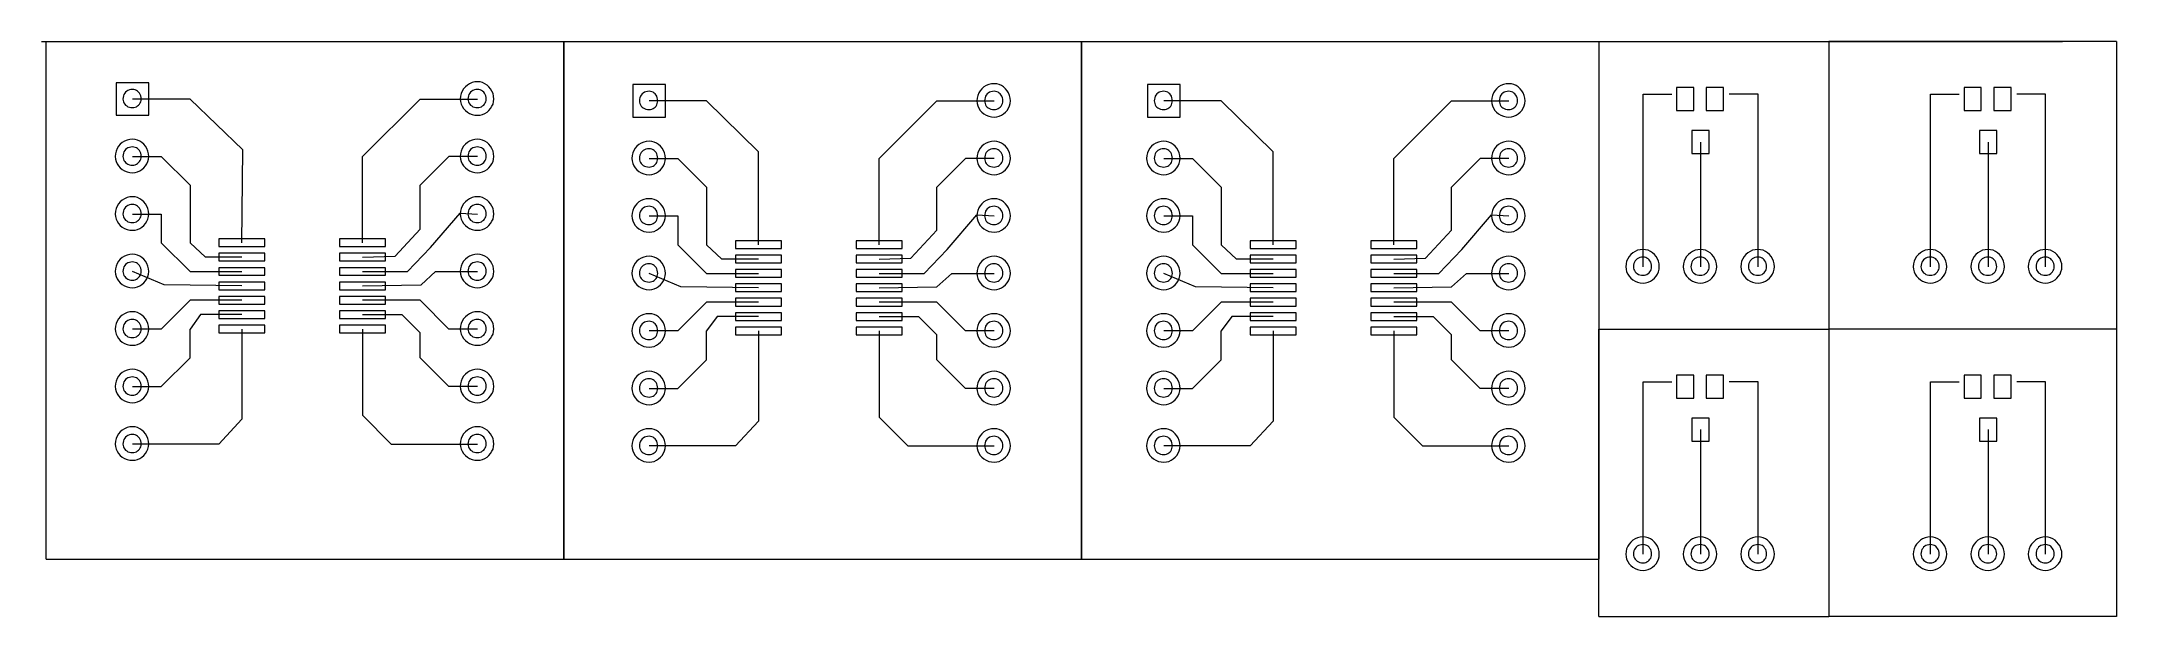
# Model space of a CAD drawing. Header units: inches. Extents: x 0.31 to 3.92, y 0.28 to 1.28.
import ezdxf

# ---------------------------------------------------------------- set-up
doc = ezdxf.new("R2010")
doc.units = ezdxf.units.IN
doc.header["$MEASUREMENT"] = 0
doc.layers.get('0').update_dxf_attribs({"lineweight": 0})

msp = doc.modelspace()

# ---------------------------------------------------------------- linework, layer by layer
at = {"color": 0}
for points in [[(0.3104, 1.2812), (3.825, 1.2812)], [(0.3187, 0.3812), (0.3187, 1.2812)], [(0.3187, 1.2812), (1.2187, 1.2812)], [(1.2187, 1.2812), (2.1188, 1.2812)], [(1.2187, 1.2812), (1.2187, 0.3812)], [(1.2187, 0.3812), (1.2187, 1.2812)], [(2.1188, 1.2812), (3.0187, 1.2812)], [(2.1188, 1.2812), (2.1188, 0.3812)], [(2.1188, 0.3812), (2.1188, 1.2812)], [(3.0187, 1.2812), (3.0187, 0.7812)], [(3.0187, 1.2812), (3.0187, 0.7812)], [(3.0187, 1.2812), (3.4187, 1.2812)], [(3.4187, 1.2812), (3.4187, 0.7812)], [(3.9187, 1.2812), (3.4187, 1.2812)], [(3.9187, 1.2812), (3.9187, 0.7812)], [(0.4404, 1.1529), (0.4971, 1.1529), (0.4971, 1.2096), (0.4404, 1.2096), (0.4404, 1.1529), (0.4404, 1.1529), (0.4404, 1.1529)], [(0.4837, 1.1812), (0.4837, 1.1812), (0.4835, 1.1841), (0.483, 1.1868), (0.4821, 1.1893), (0.4809, 1.1914), (0.4794, 1.1933), (0.4776, 1.1949), (0.4757, 1.1962), (0.4735, 1.1971), (0.4712, 1.1977), (0.4687, 1.1979), (0.4687, 1.1979), (0.4687, 1.1979), (0.4658, 1.1977), (0.4632, 1.1971), (0.4607, 1.1962), (0.4586, 1.1949), (0.4567, 1.1933), (0.4551, 1.1914), (0.4538, 1.1893), (0.4528, 1.1868), (0.4523, 1.1841), (0.4521, 1.1812), (0.4521, 1.1812), (0.4521, 1.1812), (0.4523, 1.1788), (0.4528, 1.1765), (0.4538, 1.1743), (0.4551, 1.1724), (0.4567, 1.1706), (0.4586, 1.1691), (0.4607, 1.1679), (0.4632, 1.167), (0.4658, 1.1664), (0.4687, 1.1662), (0.4687, 1.1662), (0.4687, 1.1662), (0.4712, 1.1664), (0.4735, 1.167), (0.4757, 1.1679), (0.4776, 1.1691), (0.4794, 1.1706), (0.4809, 1.1724), (0.4821, 1.1743), (0.483, 1.1765), (0.4835, 1.1788), (0.4837, 1.1812), (0.4837, 1.1812), (0.4837, 1.1812), (0.4837, 1.1812)], [(1.0971, 1.1812), (1.0971, 1.1812), (1.0967, 1.1861), (1.0956, 1.1908), (1.0938, 1.1951), (1.0914, 1.199), (1.0885, 1.2025), (1.0852, 1.2055), (1.0815, 1.2079), (1.0775, 1.2097), (1.0732, 1.2109), (1.0687, 1.2112), (1.0687, 1.2112), (1.0687, 1.2112), (1.0639, 1.2109), (1.0592, 1.2097), (1.0549, 1.2079), (1.051, 1.2055), (1.0475, 1.2025), (1.0445, 1.199), (1.0421, 1.1951), (1.0403, 1.1908), (1.0391, 1.1861), (1.0387, 1.1812), (1.0387, 1.1812), (1.0387, 1.1812), (1.0391, 1.1768), (1.0403, 1.1725), (1.0421, 1.1685), (1.0445, 1.1648), (1.0475, 1.1615), (1.051, 1.1586), (1.0549, 1.1562), (1.0592, 1.1544), (1.0639, 1.1533), (1.0687, 1.1529), (1.0687, 1.1529), (1.0687, 1.1529), (1.0732, 1.1533), (1.0775, 1.1544), (1.0815, 1.1562), (1.0852, 1.1586), (1.0885, 1.1615), (1.0914, 1.1648), (1.0938, 1.1685), (1.0956, 1.1725), (1.0967, 1.1768), (1.0971, 1.1812), (1.0971, 1.1812), (1.0971, 1.1812), (1.0971, 1.1812)], [(1.0837, 1.1812), (1.0837, 1.1812), (1.0835, 1.1841), (1.083, 1.1868), (1.0821, 1.1893), (1.0809, 1.1914), (1.0794, 1.1933), (1.0776, 1.1949), (1.0757, 1.1962), (1.0735, 1.1971), (1.0712, 1.1977), (1.0687, 1.1979), (1.0687, 1.1979), (1.0687, 1.1979), (1.0658, 1.1977), (1.0632, 1.1971), (1.0607, 1.1962), (1.0586, 1.1949), (1.0567, 1.1933), (1.0551, 1.1914), (1.0538, 1.1893), (1.0528, 1.1868), (1.0523, 1.1841), (1.0521, 1.1812), (1.0521, 1.1812), (1.0521, 1.1812), (1.0523, 1.1788), (1.0528, 1.1765), (1.0538, 1.1743), (1.0551, 1.1724), (1.0567, 1.1706), (1.0586, 1.1691), (1.0607, 1.1679), (1.0632, 1.167), (1.0658, 1.1664), (1.0687, 1.1662), (1.0687, 1.1662), (1.0687, 1.1662), (1.0712, 1.1664), (1.0735, 1.167), (1.0757, 1.1679), (1.0776, 1.1691), (1.0794, 1.1706), (1.0809, 1.1724), (1.0821, 1.1743), (1.083, 1.1765), (1.0835, 1.1788), (1.0837, 1.1812), (1.0837, 1.1812), (1.0837, 1.1812), (1.0837, 1.1812)], [(1.3387, 1.1496), (1.3954, 1.1496), (1.3954, 1.2062), (1.3387, 1.2062), (1.3387, 1.1496), (1.3387, 1.1496), (1.3387, 1.1496)], [(1.3821, 1.1779), (1.3821, 1.1779), (1.3819, 1.1808), (1.3813, 1.1835), (1.3804, 1.1859), (1.3792, 1.1881), (1.3777, 1.19), (1.376, 1.1916), (1.374, 1.1929), (1.3718, 1.1938), (1.3695, 1.1944), (1.3671, 1.1946), (1.3671, 1.1946), (1.3671, 1.1946), (1.3642, 1.1944), (1.3615, 1.1938), (1.3591, 1.1929), (1.3569, 1.1916), (1.355, 1.19), (1.3534, 1.1881), (1.3521, 1.1859), (1.3512, 1.1835), (1.3506, 1.1808), (1.3504, 1.1779), (1.3504, 1.1779), (1.3504, 1.1779), (1.3506, 1.1755), (1.3512, 1.1732), (1.3521, 1.171), (1.3534, 1.169), (1.355, 1.1673), (1.3569, 1.1658), (1.3591, 1.1646), (1.3615, 1.1637), (1.3642, 1.1631), (1.3671, 1.1629), (1.3671, 1.1629), (1.3671, 1.1629), (1.3695, 1.1631), (1.3718, 1.1637), (1.374, 1.1646), (1.376, 1.1658), (1.3777, 1.1673), (1.3792, 1.169), (1.3804, 1.171), (1.3813, 1.1732), (1.3819, 1.1755), (1.3821, 1.1779), (1.3821, 1.1779), (1.3821, 1.1779), (1.3821, 1.1779)], [(1.9954, 1.1779), (1.9954, 1.1779), (1.995, 1.1828), (1.9939, 1.1874), (1.9921, 1.1917), (1.9898, 1.1957), (1.9869, 1.1992), (1.9835, 1.2022), (1.9798, 1.2046), (1.9758, 1.2064), (1.9715, 1.2075), (1.9671, 1.2079), (1.9671, 1.2079), (1.9671, 1.2079), (1.9622, 1.2075), (1.9576, 1.2064), (1.9533, 1.2046), (1.9493, 1.2022), (1.9458, 1.1992), (1.9428, 1.1957), (1.9404, 1.1917), (1.9386, 1.1874), (1.9375, 1.1828), (1.9371, 1.1779), (1.9371, 1.1779), (1.9371, 1.1779), (1.9375, 1.1735), (1.9386, 1.1692), (1.9404, 1.1652), (1.9428, 1.1615), (1.9458, 1.1581), (1.9493, 1.1552), (1.9533, 1.1529), (1.9576, 1.1511), (1.9622, 1.15), (1.9671, 1.1496), (1.9671, 1.1496), (1.9671, 1.1496), (1.9715, 1.15), (1.9758, 1.1511), (1.9798, 1.1529), (1.9835, 1.1552), (1.9869, 1.1581), (1.9898, 1.1615), (1.9921, 1.1652), (1.9939, 1.1692), (1.995, 1.1735), (1.9954, 1.1779), (1.9954, 1.1779), (1.9954, 1.1779), (1.9954, 1.1779)], [(1.9821, 1.1779), (1.9821, 1.1779), (1.9819, 1.1808), (1.9813, 1.1835), (1.9804, 1.1859), (1.9792, 1.1881), (1.9777, 1.19), (1.976, 1.1916), (1.974, 1.1929), (1.9718, 1.1938), (1.9695, 1.1944), (1.9671, 1.1946), (1.9671, 1.1946), (1.9671, 1.1946), (1.9642, 1.1944), (1.9615, 1.1938), (1.9591, 1.1929), (1.9569, 1.1916), (1.955, 1.19), (1.9534, 1.1881), (1.9521, 1.1859), (1.9512, 1.1835), (1.9506, 1.1808), (1.9504, 1.1779), (1.9504, 1.1779), (1.9504, 1.1779), (1.9506, 1.1755), (1.9512, 1.1732), (1.9521, 1.171), (1.9534, 1.169), (1.955, 1.1673), (1.9569, 1.1658), (1.9591, 1.1646), (1.9615, 1.1637), (1.9642, 1.1631), (1.9671, 1.1629), (1.9671, 1.1629), (1.9671, 1.1629), (1.9695, 1.1631), (1.9718, 1.1637), (1.974, 1.1646), (1.976, 1.1658), (1.9777, 1.1673), (1.9792, 1.169), (1.9804, 1.171), (1.9813, 1.1732), (1.9819, 1.1755), (1.9821, 1.1779), (1.9821, 1.1779), (1.9821, 1.1779), (1.9821, 1.1779)], [(2.2338, 1.1496), (2.2904, 1.1496), (2.2904, 1.2062), (2.2338, 1.2062), (2.2338, 1.1496), (2.2338, 1.1496), (2.2338, 1.1496)], [(2.2771, 1.1779), (2.2771, 1.1779), (2.2769, 1.1808), (2.2763, 1.1835), (2.2754, 1.1859), (2.2742, 1.1881), (2.2727, 1.19), (2.271, 1.1916), (2.269, 1.1929), (2.2668, 1.1938), (2.2645, 1.1944), (2.2621, 1.1946), (2.2621, 1.1946), (2.2621, 1.1946), (2.2592, 1.1944), (2.2565, 1.1938), (2.2541, 1.1929), (2.2519, 1.1916), (2.25, 1.19), (2.2484, 1.1881), (2.2471, 1.1859), (2.2462, 1.1835), (2.2456, 1.1808), (2.2454, 1.1779), (2.2454, 1.1779), (2.2454, 1.1779), (2.2456, 1.1755), (2.2462, 1.1732), (2.2471, 1.171), (2.2484, 1.169), (2.25, 1.1673), (2.2519, 1.1658), (2.2541, 1.1646), (2.2565, 1.1637), (2.2592, 1.1631), (2.2621, 1.1629), (2.2621, 1.1629), (2.2621, 1.1629), (2.2645, 1.1631), (2.2668, 1.1637), (2.269, 1.1646), (2.271, 1.1658), (2.2727, 1.1673), (2.2742, 1.169), (2.2754, 1.171), (2.2763, 1.1732), (2.2769, 1.1755), (2.2771, 1.1779), (2.2771, 1.1779), (2.2771, 1.1779), (2.2771, 1.1779)], [(2.8904, 1.1779), (2.8904, 1.1779), (2.89, 1.1828), (2.8889, 1.1874), (2.8871, 1.1917), (2.8848, 1.1957), (2.8819, 1.1992), (2.8785, 1.2022), (2.8748, 1.2046), (2.8708, 1.2064), (2.8665, 1.2075), (2.8621, 1.2079), (2.8621, 1.2079), (2.8621, 1.2079), (2.8572, 1.2075), (2.8526, 1.2064), (2.8483, 1.2046), (2.8443, 1.2022), (2.8408, 1.1992), (2.8378, 1.1957), (2.8354, 1.1917), (2.8336, 1.1874), (2.8325, 1.1828), (2.8321, 1.1779), (2.8321, 1.1779), (2.8321, 1.1779), (2.8325, 1.1735), (2.8336, 1.1692), (2.8354, 1.1652), (2.8378, 1.1615), (2.8408, 1.1581), (2.8443, 1.1552), (2.8483, 1.1529), (2.8526, 1.1511), (2.8572, 1.15), (2.8621, 1.1496), (2.8621, 1.1496), (2.8621, 1.1496), (2.8665, 1.15), (2.8708, 1.1511), (2.8748, 1.1529), (2.8785, 1.1552), (2.8819, 1.1581), (2.8848, 1.1615), (2.8871, 1.1652), (2.8889, 1.1692), (2.89, 1.1735), (2.8904, 1.1779), (2.8904, 1.1779), (2.8904, 1.1779), (2.8904, 1.1779)], [(2.8771, 1.1779), (2.8771, 1.1779), (2.8769, 1.1808), (2.8763, 1.1835), (2.8754, 1.1859), (2.8742, 1.1881), (2.8727, 1.19), (2.871, 1.1916), (2.869, 1.1929), (2.8668, 1.1938), (2.8645, 1.1944), (2.8621, 1.1946), (2.8621, 1.1946), (2.8621, 1.1946), (2.8592, 1.1944), (2.8565, 1.1938), (2.8541, 1.1929), (2.8519, 1.1916), (2.85, 1.19), (2.8484, 1.1881), (2.8471, 1.1859), (2.8462, 1.1835), (2.8456, 1.1808), (2.8454, 1.1779), (2.8454, 1.1779), (2.8454, 1.1779), (2.8456, 1.1755), (2.8462, 1.1732), (2.8471, 1.171), (2.8484, 1.169), (2.85, 1.1673), (2.8519, 1.1658), (2.8541, 1.1646), (2.8565, 1.1637), (2.8592, 1.1631), (2.8621, 1.1629), (2.8621, 1.1629), (2.8621, 1.1629), (2.8645, 1.1631), (2.8668, 1.1637), (2.869, 1.1646), (2.871, 1.1658), (2.8727, 1.1673), (2.8742, 1.169), (2.8754, 1.171), (2.8763, 1.1732), (2.8769, 1.1755), (2.8771, 1.1779), (2.8771, 1.1779), (2.8771, 1.1779), (2.8771, 1.1779)], [(3.1537, 1.1612), (3.1837, 1.1612), (3.1837, 1.2012), (3.1537, 1.2012), (3.1537, 1.1612), (3.1537, 1.1612), (3.1537, 1.1612)], [(3.2054, 1.1612), (3.2354, 1.1612), (3.2354, 1.2012), (3.2054, 1.2012), (3.2054, 1.1612), (3.2054, 1.1612), (3.2054, 1.1612)], [(3.6538, 1.1612), (3.6837, 1.1612), (3.6837, 1.2012), (3.6538, 1.2012), (3.6538, 1.1612), (3.6538, 1.1612), (3.6538, 1.1612)], [(3.7054, 1.1612), (3.7354, 1.1612), (3.7354, 1.2012), (3.7054, 1.2012), (3.7054, 1.1612), (3.7054, 1.1612), (3.7054, 1.1612)], [(0.5687, 1.1812), (0.4687, 1.1812)], [(0.6604, 1.0929), (0.5687, 1.1812)], [(0.8687, 1.0812), (0.9687, 1.1812)], [(0.9687, 1.1812), (1.0687, 1.1812)], [(1.4671, 1.1779), (1.3671, 1.1779)], [(1.5571, 1.0896), (1.4671, 1.1779)], [(1.7671, 1.0779), (1.8671, 1.1779)], [(1.8671, 1.1779), (1.9671, 1.1779)], [(2.3621, 1.1779), (2.2621, 1.1779)], [(2.4521, 1.0896), (2.3621, 1.1779)], [(2.6621, 1.0779), (2.7621, 1.1779)], [(2.7621, 1.1779), (2.8621, 1.1779)], [(3.0954, 0.8896), (3.0954, 1.1896)], [(3.0954, 1.1896), (3.1454, 1.1896)], [(3.2954, 1.1896), (3.2454, 1.1896)], [(3.2954, 0.8896), (3.2954, 1.1896)], [(3.5954, 0.8896), (3.5954, 1.1896)], [(3.5954, 1.1896), (3.6454, 1.1896)], [(3.7954, 1.1896), (3.7454, 1.1896)], [(3.7954, 0.8896), (3.7954, 1.1896)], [(3.1804, 1.0862), (3.2104, 1.0862), (3.2104, 1.1262), (3.1804, 1.1262), (3.1804, 1.0862), (3.1804, 1.0862), (3.1804, 1.0862)], [(3.6804, 1.0862), (3.7104, 1.0862), (3.7104, 1.1262), (3.6804, 1.1262), (3.6804, 1.0862), (3.6804, 1.0862), (3.6804, 1.0862)], [(0.4971, 1.0812), (0.4971, 1.0812), (0.4967, 1.0861), (0.4956, 1.0908), (0.4938, 1.0951), (0.4914, 1.099), (0.4885, 1.1025), (0.4852, 1.1055), (0.4815, 1.1079), (0.4775, 1.1097), (0.4732, 1.1109), (0.4687, 1.1112), (0.4687, 1.1112), (0.4687, 1.1112), (0.4639, 1.1109), (0.4592, 1.1097), (0.4549, 1.1079), (0.451, 1.1055), (0.4475, 1.1025), (0.4445, 1.099), (0.4421, 1.0951), (0.4403, 1.0908), (0.4391, 1.0861), (0.4387, 1.0812), (0.4387, 1.0812), (0.4387, 1.0812), (0.4391, 1.0768), (0.4403, 1.0725), (0.4421, 1.0685), (0.4445, 1.0648), (0.4475, 1.0615), (0.451, 1.0586), (0.4549, 1.0562), (0.4592, 1.0544), (0.4639, 1.0533), (0.4687, 1.0529), (0.4687, 1.0529), (0.4687, 1.0529), (0.4732, 1.0533), (0.4775, 1.0544), (0.4815, 1.0562), (0.4852, 1.0586), (0.4885, 1.0615), (0.4914, 1.0648), (0.4938, 1.0685), (0.4956, 1.0725), (0.4967, 1.0768), (0.4971, 1.0812), (0.4971, 1.0812), (0.4971, 1.0812), (0.4971, 1.0812)], [(0.4837, 1.0812), (0.4837, 1.0812), (0.4835, 1.0841), (0.483, 1.0868), (0.4821, 1.0893), (0.4809, 1.0914), (0.4794, 1.0933), (0.4776, 1.0949), (0.4757, 1.0962), (0.4735, 1.0971), (0.4712, 1.0977), (0.4687, 1.0979), (0.4687, 1.0979), (0.4687, 1.0979), (0.4658, 1.0977), (0.4632, 1.0971), (0.4607, 1.0962), (0.4586, 1.0949), (0.4567, 1.0933), (0.4551, 1.0914), (0.4538, 1.0893), (0.4528, 1.0868), (0.4523, 1.0841), (0.4521, 1.0812), (0.4521, 1.0812), (0.4521, 1.0812), (0.4523, 1.0788), (0.4528, 1.0765), (0.4538, 1.0743), (0.4551, 1.0724), (0.4567, 1.0706), (0.4586, 1.0691), (0.4607, 1.0679), (0.4632, 1.067), (0.4658, 1.0664), (0.4687, 1.0662), (0.4687, 1.0662), (0.4687, 1.0662), (0.4712, 1.0664), (0.4735, 1.067), (0.4757, 1.0679), (0.4776, 1.0691), (0.4794, 1.0706), (0.4809, 1.0724), (0.4821, 1.0743), (0.483, 1.0765), (0.4835, 1.0788), (0.4837, 1.0812), (0.4837, 1.0812), (0.4837, 1.0812), (0.4837, 1.0812)], [(0.6587, 0.9312), (0.6604, 1.0929)], [(1.0971, 1.0812), (1.0971, 1.0812), (1.0967, 1.0861), (1.0956, 1.0908), (1.0938, 1.0951), (1.0914, 1.099), (1.0885, 1.1025), (1.0852, 1.1055), (1.0815, 1.1079), (1.0775, 1.1097), (1.0732, 1.1109), (1.0687, 1.1112), (1.0687, 1.1112), (1.0687, 1.1112), (1.0639, 1.1109), (1.0592, 1.1097), (1.0549, 1.1079), (1.051, 1.1055), (1.0475, 1.1025), (1.0445, 1.099), (1.0421, 1.0951), (1.0403, 1.0908), (1.0391, 1.0861), (1.0387, 1.0812), (1.0387, 1.0812), (1.0387, 1.0812), (1.0391, 1.0768), (1.0403, 1.0725), (1.0421, 1.0685), (1.0445, 1.0648), (1.0475, 1.0615), (1.051, 1.0586), (1.0549, 1.0562), (1.0592, 1.0544), (1.0639, 1.0533), (1.0687, 1.0529), (1.0687, 1.0529), (1.0687, 1.0529), (1.0732, 1.0533), (1.0775, 1.0544), (1.0815, 1.0562), (1.0852, 1.0586), (1.0885, 1.0615), (1.0914, 1.0648), (1.0938, 1.0685), (1.0956, 1.0725), (1.0967, 1.0768), (1.0971, 1.0812), (1.0971, 1.0812), (1.0971, 1.0812), (1.0971, 1.0812)], [(1.0837, 1.0812), (1.0837, 1.0812), (1.0835, 1.0841), (1.083, 1.0868), (1.0821, 1.0893), (1.0809, 1.0914), (1.0794, 1.0933), (1.0776, 1.0949), (1.0757, 1.0962), (1.0735, 1.0971), (1.0712, 1.0977), (1.0687, 1.0979), (1.0687, 1.0979), (1.0687, 1.0979), (1.0658, 1.0977), (1.0632, 1.0971), (1.0607, 1.0962), (1.0586, 1.0949), (1.0567, 1.0933), (1.0551, 1.0914), (1.0538, 1.0893), (1.0528, 1.0868), (1.0523, 1.0841), (1.0521, 1.0812), (1.0521, 1.0812), (1.0521, 1.0812), (1.0523, 1.0788), (1.0528, 1.0765), (1.0538, 1.0743), (1.0551, 1.0724), (1.0567, 1.0706), (1.0586, 1.0691), (1.0607, 1.0679), (1.0632, 1.067), (1.0658, 1.0664), (1.0687, 1.0662), (1.0687, 1.0662), (1.0687, 1.0662), (1.0712, 1.0664), (1.0735, 1.067), (1.0757, 1.0679), (1.0776, 1.0691), (1.0794, 1.0706), (1.0809, 1.0724), (1.0821, 1.0743), (1.083, 1.0765), (1.0835, 1.0788), (1.0837, 1.0812), (1.0837, 1.0812), (1.0837, 1.0812), (1.0837, 1.0812)], [(1.3954, 1.0779), (1.3954, 1.0779), (1.395, 1.0828), (1.3939, 1.0874), (1.3921, 1.0917), (1.3898, 1.0957), (1.3869, 1.0992), (1.3835, 1.1022), (1.3798, 1.1046), (1.3758, 1.1064), (1.3715, 1.1075), (1.3671, 1.1079), (1.3671, 1.1079), (1.3671, 1.1079), (1.3622, 1.1075), (1.3576, 1.1064), (1.3532, 1.1046), (1.3493, 1.1022), (1.3458, 1.0992), (1.3428, 1.0957), (1.3404, 1.0917), (1.3386, 1.0874), (1.3375, 1.0828), (1.3371, 1.0779), (1.3371, 1.0779), (1.3371, 1.0779), (1.3375, 1.0735), (1.3386, 1.0692), (1.3404, 1.0652), (1.3428, 1.0615), (1.3458, 1.0581), (1.3493, 1.0552), (1.3532, 1.0529), (1.3576, 1.0511), (1.3622, 1.05), (1.3671, 1.0496), (1.3671, 1.0496), (1.3671, 1.0496), (1.3715, 1.05), (1.3758, 1.0511), (1.3798, 1.0529), (1.3835, 1.0552), (1.3869, 1.0581), (1.3898, 1.0615), (1.3921, 1.0652), (1.3939, 1.0692), (1.395, 1.0735), (1.3954, 1.0779), (1.3954, 1.0779), (1.3954, 1.0779), (1.3954, 1.0779)], [(1.3821, 1.0779), (1.3821, 1.0779), (1.3819, 1.0808), (1.3813, 1.0835), (1.3804, 1.0859), (1.3792, 1.0881), (1.3777, 1.09), (1.376, 1.0916), (1.374, 1.0929), (1.3718, 1.0938), (1.3695, 1.0944), (1.3671, 1.0946), (1.3671, 1.0946), (1.3671, 1.0946), (1.3642, 1.0944), (1.3615, 1.0938), (1.3591, 1.0929), (1.3569, 1.0916), (1.355, 1.09), (1.3534, 1.0881), (1.3521, 1.0859), (1.3512, 1.0835), (1.3506, 1.0808), (1.3504, 1.0779), (1.3504, 1.0779), (1.3504, 1.0779), (1.3506, 1.0755), (1.3512, 1.0732), (1.3521, 1.071), (1.3534, 1.069), (1.355, 1.0673), (1.3569, 1.0658), (1.3591, 1.0646), (1.3615, 1.0637), (1.3642, 1.0631), (1.3671, 1.0629), (1.3671, 1.0629), (1.3671, 1.0629), (1.3695, 1.0631), (1.3718, 1.0637), (1.374, 1.0646), (1.376, 1.0658), (1.3777, 1.0673), (1.3792, 1.069), (1.3804, 1.071), (1.3813, 1.0732), (1.3819, 1.0755), (1.3821, 1.0779), (1.3821, 1.0779), (1.3821, 1.0779), (1.3821, 1.0779)], [(1.5571, 0.9279), (1.5571, 1.0896)], [(1.9954, 1.0779), (1.9954, 1.0779), (1.995, 1.0828), (1.9939, 1.0874), (1.9921, 1.0917), (1.9898, 1.0957), (1.9869, 1.0992), (1.9835, 1.1022), (1.9798, 1.1046), (1.9758, 1.1064), (1.9715, 1.1075), (1.9671, 1.1079), (1.9671, 1.1079), (1.9671, 1.1079), (1.9622, 1.1075), (1.9576, 1.1064), (1.9533, 1.1046), (1.9493, 1.1022), (1.9458, 1.0992), (1.9428, 1.0957), (1.9404, 1.0917), (1.9386, 1.0874), (1.9375, 1.0828), (1.9371, 1.0779), (1.9371, 1.0779), (1.9371, 1.0779), (1.9375, 1.0735), (1.9386, 1.0692), (1.9404, 1.0652), (1.9428, 1.0615), (1.9458, 1.0581), (1.9493, 1.0552), (1.9533, 1.0529), (1.9576, 1.0511), (1.9622, 1.05), (1.9671, 1.0496), (1.9671, 1.0496), (1.9671, 1.0496), (1.9715, 1.05), (1.9758, 1.0511), (1.9798, 1.0529), (1.9835, 1.0552), (1.9869, 1.0581), (1.9898, 1.0615), (1.9921, 1.0652), (1.9939, 1.0692), (1.995, 1.0735), (1.9954, 1.0779), (1.9954, 1.0779), (1.9954, 1.0779), (1.9954, 1.0779)], [(1.9821, 1.0779), (1.9821, 1.0779), (1.9819, 1.0808), (1.9813, 1.0835), (1.9804, 1.0859), (1.9792, 1.0881), (1.9777, 1.09), (1.976, 1.0916), (1.974, 1.0929), (1.9718, 1.0938), (1.9695, 1.0944), (1.9671, 1.0946), (1.9671, 1.0946), (1.9671, 1.0946), (1.9642, 1.0944), (1.9615, 1.0938), (1.9591, 1.0929), (1.9569, 1.0916), (1.955, 1.09), (1.9534, 1.0881), (1.9521, 1.0859), (1.9512, 1.0835), (1.9506, 1.0808), (1.9504, 1.0779), (1.9504, 1.0779), (1.9504, 1.0779), (1.9506, 1.0755), (1.9512, 1.0732), (1.9521, 1.071), (1.9534, 1.069), (1.955, 1.0673), (1.9569, 1.0658), (1.9591, 1.0646), (1.9615, 1.0637), (1.9642, 1.0631), (1.9671, 1.0629), (1.9671, 1.0629), (1.9671, 1.0629), (1.9695, 1.0631), (1.9718, 1.0637), (1.974, 1.0646), (1.976, 1.0658), (1.9777, 1.0673), (1.9792, 1.069), (1.9804, 1.071), (1.9813, 1.0732), (1.9819, 1.0755), (1.9821, 1.0779), (1.9821, 1.0779), (1.9821, 1.0779), (1.9821, 1.0779)], [(2.2904, 1.0779), (2.2904, 1.0779), (2.29, 1.0828), (2.2889, 1.0874), (2.2871, 1.0917), (2.2848, 1.0957), (2.2819, 1.0992), (2.2785, 1.1022), (2.2748, 1.1046), (2.2708, 1.1064), (2.2665, 1.1075), (2.2621, 1.1079), (2.2621, 1.1079), (2.2621, 1.1079), (2.2572, 1.1075), (2.2526, 1.1064), (2.2483, 1.1046), (2.2443, 1.1022), (2.2408, 1.0992), (2.2378, 1.0957), (2.2354, 1.0917), (2.2336, 1.0874), (2.2325, 1.0828), (2.2321, 1.0779), (2.2321, 1.0779), (2.2321, 1.0779), (2.2325, 1.0735), (2.2336, 1.0692), (2.2354, 1.0652), (2.2378, 1.0615), (2.2408, 1.0581), (2.2443, 1.0552), (2.2483, 1.0529), (2.2526, 1.0511), (2.2572, 1.05), (2.2621, 1.0496), (2.2621, 1.0496), (2.2621, 1.0496), (2.2665, 1.05), (2.2708, 1.0511), (2.2748, 1.0529), (2.2785, 1.0552), (2.2819, 1.0581), (2.2848, 1.0615), (2.2871, 1.0652), (2.2889, 1.0692), (2.29, 1.0735), (2.2904, 1.0779), (2.2904, 1.0779), (2.2904, 1.0779), (2.2904, 1.0779)], [(2.2771, 1.0779), (2.2771, 1.0779), (2.2769, 1.0808), (2.2763, 1.0835), (2.2754, 1.0859), (2.2742, 1.0881), (2.2727, 1.09), (2.271, 1.0916), (2.269, 1.0929), (2.2668, 1.0938), (2.2645, 1.0944), (2.2621, 1.0946), (2.2621, 1.0946), (2.2621, 1.0946), (2.2592, 1.0944), (2.2565, 1.0938), (2.2541, 1.0929), (2.2519, 1.0916), (2.25, 1.09), (2.2484, 1.0881), (2.2471, 1.0859), (2.2462, 1.0835), (2.2456, 1.0808), (2.2454, 1.0779), (2.2454, 1.0779), (2.2454, 1.0779), (2.2456, 1.0755), (2.2462, 1.0732), (2.2471, 1.071), (2.2484, 1.069), (2.25, 1.0673), (2.2519, 1.0658), (2.2541, 1.0646), (2.2565, 1.0637), (2.2592, 1.0631), (2.2621, 1.0629), (2.2621, 1.0629), (2.2621, 1.0629), (2.2645, 1.0631), (2.2668, 1.0637), (2.269, 1.0646), (2.271, 1.0658), (2.2727, 1.0673), (2.2742, 1.069), (2.2754, 1.071), (2.2763, 1.0732), (2.2769, 1.0755), (2.2771, 1.0779), (2.2771, 1.0779), (2.2771, 1.0779), (2.2771, 1.0779)], [(2.4521, 0.9279), (2.4521, 1.0896)], [(2.8904, 1.0779), (2.8904, 1.0779), (2.89, 1.0828), (2.8889, 1.0874), (2.8871, 1.0917), (2.8848, 1.0957), (2.8819, 1.0992), (2.8785, 1.1022), (2.8748, 1.1046), (2.8708, 1.1064), (2.8665, 1.1075), (2.8621, 1.1079), (2.8621, 1.1079), (2.8621, 1.1079), (2.8572, 1.1075), (2.8526, 1.1064), (2.8483, 1.1046), (2.8443, 1.1022), (2.8408, 1.0992), (2.8378, 1.0957), (2.8354, 1.0917), (2.8336, 1.0874), (2.8325, 1.0828), (2.8321, 1.0779), (2.8321, 1.0779), (2.8321, 1.0779), (2.8325, 1.0735), (2.8336, 1.0692), (2.8354, 1.0652), (2.8378, 1.0615), (2.8408, 1.0581), (2.8443, 1.0552), (2.8483, 1.0529), (2.8526, 1.0511), (2.8572, 1.05), (2.8621, 1.0496), (2.8621, 1.0496), (2.8621, 1.0496), (2.8665, 1.05), (2.8708, 1.0511), (2.8748, 1.0529), (2.8785, 1.0552), (2.8819, 1.0581), (2.8848, 1.0615), (2.8871, 1.0652), (2.8889, 1.0692), (2.89, 1.0735), (2.8904, 1.0779), (2.8904, 1.0779), (2.8904, 1.0779), (2.8904, 1.0779)], [(2.8771, 1.0779), (2.8771, 1.0779), (2.8769, 1.0808), (2.8763, 1.0835), (2.8754, 1.0859), (2.8742, 1.0881), (2.8727, 1.09), (2.871, 1.0916), (2.869, 1.0929), (2.8668, 1.0938), (2.8645, 1.0944), (2.8621, 1.0946), (2.8621, 1.0946), (2.8621, 1.0946), (2.8592, 1.0944), (2.8565, 1.0938), (2.8541, 1.0929), (2.8519, 1.0916), (2.85, 1.09), (2.8484, 1.0881), (2.8471, 1.0859), (2.8462, 1.0835), (2.8456, 1.0808), (2.8454, 1.0779), (2.8454, 1.0779), (2.8454, 1.0779), (2.8456, 1.0755), (2.8462, 1.0732), (2.8471, 1.071), (2.8484, 1.069), (2.85, 1.0673), (2.8519, 1.0658), (2.8541, 1.0646), (2.8565, 1.0637), (2.8592, 1.0631), (2.8621, 1.0629), (2.8621, 1.0629), (2.8621, 1.0629), (2.8645, 1.0631), (2.8668, 1.0637), (2.869, 1.0646), (2.871, 1.0658), (2.8727, 1.0673), (2.8742, 1.069), (2.8754, 1.071), (2.8763, 1.0732), (2.8769, 1.0755), (2.8771, 1.0779), (2.8771, 1.0779), (2.8771, 1.0779), (2.8771, 1.0779)], [(3.1954, 1.1062), (3.1954, 0.8896)], [(3.6954, 1.1062), (3.6954, 0.8896)], [(0.4687, 1.0812), (0.5187, 1.0812)], [(0.5187, 1.0812), (0.5687, 1.0312)], [(0.8687, 0.9312), (0.8687, 1.0812)], [(1.0187, 1.0812), (0.9687, 1.0312)], [(1.0687, 1.0812), (1.0187, 1.0812)], [(1.3671, 1.0779), (1.4171, 1.0779)], [(1.4171, 1.0779), (1.4671, 1.0279)], [(1.7671, 0.9279), (1.7671, 1.0779)], [(1.9171, 1.0779), (1.8671, 1.0279)], [(1.9671, 1.0779), (1.9171, 1.0779)], [(2.2621, 1.0779), (2.3121, 1.0779)], [(2.3121, 1.0779), (2.3621, 1.0279)], [(2.6621, 0.9279), (2.6621, 1.0779)], [(2.8121, 1.0779), (2.7621, 1.0279)], [(2.8621, 1.0779), (2.8121, 1.0779)], [(0.4971, 0.9812), (0.4971, 0.9812), (0.4967, 0.9861), (0.4956, 0.9908), (0.4938, 0.9951), (0.4914, 0.999), (0.4885, 1.0025), (0.4852, 1.0055), (0.4815, 1.0079), (0.4775, 1.0097), (0.4732, 1.0109), (0.4687, 1.0112), (0.4687, 1.0112), (0.4687, 1.0112), (0.4639, 1.0109), (0.4592, 1.0097), (0.4549, 1.0079), (0.451, 1.0055), (0.4475, 1.0025), (0.4445, 0.999), (0.4421, 0.9951), (0.4403, 0.9908), (0.4391, 0.9861), (0.4387, 0.9812), (0.4387, 0.9812), (0.4387, 0.9812), (0.4391, 0.9768), (0.4403, 0.9725), (0.4421, 0.9685), (0.4445, 0.9648), (0.4475, 0.9615), (0.451, 0.9586), (0.4549, 0.9562), (0.4592, 0.9544), (0.4639, 0.9533), (0.4687, 0.9529), (0.4687, 0.9529), (0.4687, 0.9529), (0.4732, 0.9533), (0.4775, 0.9544), (0.4815, 0.9562), (0.4852, 0.9586), (0.4885, 0.9615), (0.4914, 0.9648), (0.4938, 0.9685), (0.4956, 0.9725), (0.4967, 0.9768), (0.4971, 0.9812), (0.4971, 0.9812), (0.4971, 0.9812), (0.4971, 0.9812)], [(0.5687, 1.0312), (0.5687, 0.9312)], [(0.9687, 0.9546), (0.9687, 1.0312)], [(1.0971, 0.9812), (1.0971, 0.9812), (1.0967, 0.9861), (1.0956, 0.9908), (1.0938, 0.9951), (1.0914, 0.999), (1.0885, 1.0025), (1.0852, 1.0055), (1.0815, 1.0079), (1.0775, 1.0097), (1.0732, 1.0109), (1.0687, 1.0112), (1.0687, 1.0112), (1.0687, 1.0112), (1.0639, 1.0109), (1.0592, 1.0097), (1.0549, 1.0079), (1.051, 1.0055), (1.0475, 1.0025), (1.0445, 0.999), (1.0421, 0.9951), (1.0403, 0.9908), (1.0391, 0.9861), (1.0387, 0.9812), (1.0387, 0.9812), (1.0387, 0.9812), (1.0391, 0.9768), (1.0403, 0.9725), (1.0421, 0.9685), (1.0445, 0.9648), (1.0475, 0.9615), (1.051, 0.9586), (1.0549, 0.9562), (1.0592, 0.9544), (1.0639, 0.9533), (1.0687, 0.9529), (1.0687, 0.9529), (1.0687, 0.9529), (1.0732, 0.9533), (1.0775, 0.9544), (1.0815, 0.9562), (1.0852, 0.9586), (1.0885, 0.9615), (1.0914, 0.9648), (1.0938, 0.9685), (1.0956, 0.9725), (1.0967, 0.9768), (1.0971, 0.9812), (1.0971, 0.9812), (1.0971, 0.9812), (1.0971, 0.9812)], [(1.4671, 1.0279), (1.4671, 0.9279)], [(1.8671, 0.9529), (1.8671, 1.0279)], [(2.3621, 1.0279), (2.3621, 0.9279)], [(2.7621, 0.9529), (2.7621, 1.0279)], [(0.4837, 0.9812), (0.4837, 0.9812), (0.4835, 0.9841), (0.483, 0.9868), (0.4821, 0.9893), (0.4809, 0.9914), (0.4794, 0.9933), (0.4776, 0.9949), (0.4757, 0.9962), (0.4735, 0.9971), (0.4712, 0.9977), (0.4687, 0.9979), (0.4687, 0.9979), (0.4687, 0.9979), (0.4658, 0.9977), (0.4632, 0.9971), (0.4607, 0.9962), (0.4586, 0.9949), (0.4567, 0.9933), (0.4551, 0.9914), (0.4538, 0.9893), (0.4528, 0.9868), (0.4523, 0.9841), (0.4521, 0.9812), (0.4521, 0.9812), (0.4521, 0.9812), (0.4523, 0.9788), (0.4528, 0.9765), (0.4538, 0.9743), (0.4551, 0.9724), (0.4567, 0.9706), (0.4586, 0.9691), (0.4607, 0.9679), (0.4632, 0.967), (0.4658, 0.9664), (0.4687, 0.9662), (0.4687, 0.9662), (0.4687, 0.9662), (0.4712, 0.9664), (0.4735, 0.967), (0.4757, 0.9679), (0.4776, 0.9691), (0.4794, 0.9706), (0.4809, 0.9724), (0.4821, 0.9743), (0.483, 0.9765), (0.4835, 0.9788), (0.4837, 0.9812), (0.4837, 0.9812), (0.4837, 0.9812), (0.4837, 0.9812)], [(0.4687, 0.9812), (0.5187, 0.9812)], [(0.5187, 0.9812), (0.5187, 0.9312)], [(0.9871, 0.9229), (1.0387, 0.9829)], [(1.0387, 0.9829), (1.0687, 0.9812)], [(1.0837, 0.9812), (1.0837, 0.9812), (1.0835, 0.9841), (1.083, 0.9868), (1.0821, 0.9893), (1.0809, 0.9914), (1.0794, 0.9933), (1.0776, 0.9949), (1.0757, 0.9962), (1.0735, 0.9971), (1.0712, 0.9977), (1.0687, 0.9979), (1.0687, 0.9979), (1.0687, 0.9979), (1.0658, 0.9977), (1.0632, 0.9971), (1.0607, 0.9962), (1.0586, 0.9949), (1.0567, 0.9933), (1.0551, 0.9914), (1.0538, 0.9893), (1.0528, 0.9868), (1.0523, 0.9841), (1.0521, 0.9812), (1.0521, 0.9812), (1.0521, 0.9812), (1.0523, 0.9788), (1.0528, 0.9765), (1.0538, 0.9743), (1.0551, 0.9724), (1.0567, 0.9706), (1.0586, 0.9691), (1.0607, 0.9679), (1.0632, 0.967), (1.0658, 0.9664), (1.0687, 0.9662), (1.0687, 0.9662), (1.0687, 0.9662), (1.0712, 0.9664), (1.0735, 0.967), (1.0757, 0.9679), (1.0776, 0.9691), (1.0794, 0.9706), (1.0809, 0.9724), (1.0821, 0.9743), (1.083, 0.9765), (1.0835, 0.9788), (1.0837, 0.9812), (1.0837, 0.9812), (1.0837, 0.9812), (1.0837, 0.9812)], [(1.3954, 0.9779), (1.3954, 0.9779), (1.395, 0.9828), (1.3939, 0.9874), (1.3921, 0.9917), (1.3898, 0.9957), (1.3869, 0.9992), (1.3835, 1.0022), (1.3798, 1.0046), (1.3758, 1.0064), (1.3715, 1.0075), (1.3671, 1.0079), (1.3671, 1.0079), (1.3671, 1.0079), (1.3622, 1.0075), (1.3576, 1.0064), (1.3532, 1.0046), (1.3493, 1.0022), (1.3458, 0.9992), (1.3428, 0.9957), (1.3404, 0.9917), (1.3386, 0.9874), (1.3375, 0.9828), (1.3371, 0.9779), (1.3371, 0.9779), (1.3371, 0.9779), (1.3375, 0.9735), (1.3386, 0.9692), (1.3404, 0.9652), (1.3428, 0.9615), (1.3458, 0.9581), (1.3493, 0.9552), (1.3532, 0.9529), (1.3576, 0.9511), (1.3622, 0.95), (1.3671, 0.9496), (1.3671, 0.9496), (1.3671, 0.9496), (1.3715, 0.95), (1.3758, 0.9511), (1.3798, 0.9529), (1.3835, 0.9552), (1.3869, 0.9581), (1.3898, 0.9615), (1.3921, 0.9652), (1.3939, 0.9692), (1.395, 0.9735), (1.3954, 0.9779), (1.3954, 0.9779), (1.3954, 0.9779), (1.3954, 0.9779)], [(1.3821, 0.9779), (1.3821, 0.9779), (1.3819, 0.9808), (1.3813, 0.9835), (1.3804, 0.9859), (1.3792, 0.9881), (1.3777, 0.99), (1.376, 0.9916), (1.374, 0.9929), (1.3718, 0.9938), (1.3695, 0.9944), (1.3671, 0.9946), (1.3671, 0.9946), (1.3671, 0.9946), (1.3642, 0.9944), (1.3615, 0.9938), (1.3591, 0.9929), (1.3569, 0.9916), (1.355, 0.99), (1.3534, 0.9881), (1.3521, 0.9859), (1.3512, 0.9835), (1.3506, 0.9808), (1.3504, 0.9779), (1.3504, 0.9779), (1.3504, 0.9779), (1.3506, 0.9755), (1.3512, 0.9732), (1.3521, 0.971), (1.3534, 0.969), (1.355, 0.9673), (1.3569, 0.9658), (1.3591, 0.9646), (1.3615, 0.9637), (1.3642, 0.9631), (1.3671, 0.9629), (1.3671, 0.9629), (1.3671, 0.9629), (1.3695, 0.9631), (1.3718, 0.9637), (1.374, 0.9646), (1.376, 0.9658), (1.3777, 0.9673), (1.3792, 0.969), (1.3804, 0.971), (1.3813, 0.9732), (1.3819, 0.9755), (1.3821, 0.9779), (1.3821, 0.9779), (1.3821, 0.9779), (1.3821, 0.9779)], [(1.3671, 0.9779), (1.4171, 0.9779)], [(1.4171, 0.9779), (1.4171, 0.9279)], [(1.8854, 0.9196), (1.9371, 0.9796)], [(1.9954, 0.9779), (1.9954, 0.9779), (1.995, 0.9828), (1.9939, 0.9874), (1.9921, 0.9917), (1.9898, 0.9957), (1.9869, 0.9992), (1.9835, 1.0022), (1.9798, 1.0046), (1.9758, 1.0064), (1.9715, 1.0075), (1.9671, 1.0079), (1.9671, 1.0079), (1.9671, 1.0079), (1.9622, 1.0075), (1.9576, 1.0064), (1.9533, 1.0046), (1.9493, 1.0022), (1.9458, 0.9992), (1.9428, 0.9957), (1.9404, 0.9917), (1.9386, 0.9874), (1.9375, 0.9828), (1.9371, 0.9779), (1.9371, 0.9779), (1.9371, 0.9779), (1.9375, 0.9735), (1.9386, 0.9692), (1.9404, 0.9652), (1.9428, 0.9615), (1.9458, 0.9581), (1.9493, 0.9552), (1.9533, 0.9529), (1.9576, 0.9511), (1.9622, 0.95), (1.9671, 0.9496), (1.9671, 0.9496), (1.9671, 0.9496), (1.9715, 0.95), (1.9758, 0.9511), (1.9798, 0.9529), (1.9835, 0.9552), (1.9869, 0.9581), (1.9898, 0.9615), (1.9921, 0.9652), (1.9939, 0.9692), (1.995, 0.9735), (1.9954, 0.9779), (1.9954, 0.9779), (1.9954, 0.9779), (1.9954, 0.9779)], [(1.9371, 0.9796), (1.9671, 0.9779)], [(1.9821, 0.9779), (1.9821, 0.9779), (1.9819, 0.9808), (1.9813, 0.9835), (1.9804, 0.9859), (1.9792, 0.9881), (1.9777, 0.99), (1.976, 0.9916), (1.974, 0.9929), (1.9718, 0.9938), (1.9695, 0.9944), (1.9671, 0.9946), (1.9671, 0.9946), (1.9671, 0.9946), (1.9642, 0.9944), (1.9615, 0.9938), (1.9591, 0.9929), (1.9569, 0.9916), (1.955, 0.99), (1.9534, 0.9881), (1.9521, 0.9859), (1.9512, 0.9835), (1.9506, 0.9808), (1.9504, 0.9779), (1.9504, 0.9779), (1.9504, 0.9779), (1.9506, 0.9755), (1.9512, 0.9732), (1.9521, 0.971), (1.9534, 0.969), (1.955, 0.9673), (1.9569, 0.9658), (1.9591, 0.9646), (1.9615, 0.9637), (1.9642, 0.9631), (1.9671, 0.9629), (1.9671, 0.9629), (1.9671, 0.9629), (1.9695, 0.9631), (1.9718, 0.9637), (1.974, 0.9646), (1.976, 0.9658), (1.9777, 0.9673), (1.9792, 0.969), (1.9804, 0.971), (1.9813, 0.9732), (1.9819, 0.9755), (1.9821, 0.9779), (1.9821, 0.9779), (1.9821, 0.9779), (1.9821, 0.9779)], [(2.2904, 0.9779), (2.2904, 0.9779), (2.29, 0.9828), (2.2889, 0.9874), (2.2871, 0.9917), (2.2848, 0.9957), (2.2819, 0.9992), (2.2785, 1.0022), (2.2748, 1.0046), (2.2708, 1.0064), (2.2665, 1.0075), (2.2621, 1.0079), (2.2621, 1.0079), (2.2621, 1.0079), (2.2572, 1.0075), (2.2526, 1.0064), (2.2483, 1.0046), (2.2443, 1.0022), (2.2408, 0.9992), (2.2378, 0.9957), (2.2354, 0.9917), (2.2336, 0.9874), (2.2325, 0.9828), (2.2321, 0.9779), (2.2321, 0.9779), (2.2321, 0.9779), (2.2325, 0.9735), (2.2336, 0.9692), (2.2354, 0.9652), (2.2378, 0.9615), (2.2408, 0.9581), (2.2443, 0.9552), (2.2483, 0.9529), (2.2526, 0.9511), (2.2572, 0.95), (2.2621, 0.9496), (2.2621, 0.9496), (2.2621, 0.9496), (2.2665, 0.95), (2.2708, 0.9511), (2.2748, 0.9529), (2.2785, 0.9552), (2.2819, 0.9581), (2.2848, 0.9615), (2.2871, 0.9652), (2.2889, 0.9692), (2.29, 0.9735), (2.2904, 0.9779), (2.2904, 0.9779), (2.2904, 0.9779), (2.2904, 0.9779)], [(2.2771, 0.9779), (2.2771, 0.9779), (2.2769, 0.9808), (2.2763, 0.9835), (2.2754, 0.9859), (2.2742, 0.9881), (2.2727, 0.99), (2.271, 0.9916), (2.269, 0.9929), (2.2668, 0.9938), (2.2645, 0.9944), (2.2621, 0.9946), (2.2621, 0.9946), (2.2621, 0.9946), (2.2592, 0.9944), (2.2565, 0.9938), (2.2541, 0.9929), (2.2519, 0.9916), (2.25, 0.99), (2.2484, 0.9881), (2.2471, 0.9859), (2.2462, 0.9835), (2.2456, 0.9808), (2.2454, 0.9779), (2.2454, 0.9779), (2.2454, 0.9779), (2.2456, 0.9755), (2.2462, 0.9732), (2.2471, 0.971), (2.2484, 0.969), (2.25, 0.9673), (2.2519, 0.9658), (2.2541, 0.9646), (2.2565, 0.9637), (2.2592, 0.9631), (2.2621, 0.9629), (2.2621, 0.9629), (2.2621, 0.9629), (2.2645, 0.9631), (2.2668, 0.9637), (2.269, 0.9646), (2.271, 0.9658), (2.2727, 0.9673), (2.2742, 0.969), (2.2754, 0.971), (2.2763, 0.9732), (2.2769, 0.9755), (2.2771, 0.9779), (2.2771, 0.9779), (2.2771, 0.9779), (2.2771, 0.9779)], [(2.2621, 0.9779), (2.3121, 0.9779)], [(2.3121, 0.9779), (2.3121, 0.9279)], [(2.7804, 0.9196), (2.8321, 0.9796)], [(2.8904, 0.9779), (2.8904, 0.9779), (2.89, 0.9828), (2.8889, 0.9874), (2.8871, 0.9917), (2.8848, 0.9957), (2.8819, 0.9992), (2.8785, 1.0022), (2.8748, 1.0046), (2.8708, 1.0064), (2.8665, 1.0075), (2.8621, 1.0079), (2.8621, 1.0079), (2.8621, 1.0079), (2.8572, 1.0075), (2.8526, 1.0064), (2.8483, 1.0046), (2.8443, 1.0022), (2.8408, 0.9992), (2.8378, 0.9957), (2.8354, 0.9917), (2.8336, 0.9874), (2.8325, 0.9828), (2.8321, 0.9779), (2.8321, 0.9779), (2.8321, 0.9779), (2.8325, 0.9735), (2.8336, 0.9692), (2.8354, 0.9652), (2.8378, 0.9615), (2.8408, 0.9581), (2.8443, 0.9552), (2.8483, 0.9529), (2.8526, 0.9511), (2.8572, 0.95), (2.8621, 0.9496), (2.8621, 0.9496), (2.8621, 0.9496), (2.8665, 0.95), (2.8708, 0.9511), (2.8748, 0.9529), (2.8785, 0.9552), (2.8819, 0.9581), (2.8848, 0.9615), (2.8871, 0.9652), (2.8889, 0.9692), (2.89, 0.9735), (2.8904, 0.9779), (2.8904, 0.9779), (2.8904, 0.9779), (2.8904, 0.9779)], [(2.8321, 0.9796), (2.8621, 0.9779)], [(2.8771, 0.9779), (2.8771, 0.9779), (2.8769, 0.9808), (2.8763, 0.9835), (2.8754, 0.9859), (2.8742, 0.9881), (2.8727, 0.99), (2.871, 0.9916), (2.869, 0.9929), (2.8668, 0.9938), (2.8645, 0.9944), (2.8621, 0.9946), (2.8621, 0.9946), (2.8621, 0.9946), (2.8592, 0.9944), (2.8565, 0.9938), (2.8541, 0.9929), (2.8519, 0.9916), (2.85, 0.99), (2.8484, 0.9881), (2.8471, 0.9859), (2.8462, 0.9835), (2.8456, 0.9808), (2.8454, 0.9779), (2.8454, 0.9779), (2.8454, 0.9779), (2.8456, 0.9755), (2.8462, 0.9732), (2.8471, 0.971), (2.8484, 0.969), (2.85, 0.9673), (2.8519, 0.9658), (2.8541, 0.9646), (2.8565, 0.9637), (2.8592, 0.9631), (2.8621, 0.9629), (2.8621, 0.9629), (2.8621, 0.9629), (2.8645, 0.9631), (2.8668, 0.9637), (2.869, 0.9646), (2.871, 0.9658), (2.8727, 0.9673), (2.8742, 0.969), (2.8754, 0.971), (2.8763, 0.9732), (2.8769, 0.9755), (2.8771, 0.9779), (2.8771, 0.9779), (2.8771, 0.9779), (2.8771, 0.9779)], [(0.9254, 0.9079), (0.9687, 0.9546)], [(1.8221, 0.9046), (1.8671, 0.9529)], [(2.7171, 0.9046), (2.7621, 0.9529)], [(0.4971, 0.8812), (0.4971, 0.8812), (0.4967, 0.8861), (0.4956, 0.8908), (0.4938, 0.8951), (0.4914, 0.899), (0.4885, 0.9025), (0.4852, 0.9055), (0.4815, 0.9079), (0.4775, 0.9097), (0.4732, 0.9109), (0.4687, 0.9112), (0.4687, 0.9112), (0.4687, 0.9112), (0.4639, 0.9109), (0.4592, 0.9097), (0.4549, 0.9079), (0.451, 0.9055), (0.4475, 0.9025), (0.4445, 0.899), (0.4421, 0.8951), (0.4403, 0.8908), (0.4391, 0.8861), (0.4387, 0.8812), (0.4387, 0.8812), (0.4387, 0.8812), (0.4391, 0.8768), (0.4403, 0.8725), (0.4421, 0.8685), (0.4445, 0.8648), (0.4475, 0.8615), (0.451, 0.8586), (0.4549, 0.8562), (0.4592, 0.8544), (0.4639, 0.8533), (0.4687, 0.8529), (0.4687, 0.8529), (0.4687, 0.8529), (0.4732, 0.8533), (0.4775, 0.8544), (0.4815, 0.8562), (0.4852, 0.8586), (0.4885, 0.8615), (0.4914, 0.8648), (0.4938, 0.8685), (0.4956, 0.8725), (0.4967, 0.8768), (0.4971, 0.8812), (0.4971, 0.8812), (0.4971, 0.8812), (0.4971, 0.8812)], [(0.5187, 0.9312), (0.5687, 0.8812)], [(0.5954, 0.9062), (0.5687, 0.9312)], [(0.6587, 0.9062), (0.5954, 0.9062)], [(0.6187, 0.9246), (0.6987, 0.9246), (0.6987, 0.9379), (0.6187, 0.9379), (0.6187, 0.9246), (0.6187, 0.9246), (0.6187, 0.9246)], [(0.6187, 0.8996), (0.6987, 0.8996), (0.6987, 0.9129), (0.6187, 0.9129), (0.6187, 0.8996), (0.6187, 0.8996), (0.6187, 0.8996)], [(0.8287, 0.9246), (0.9087, 0.9246), (0.9087, 0.9379), (0.8287, 0.9379), (0.8287, 0.9246), (0.8287, 0.9246), (0.8287, 0.9246)], [(0.8287, 0.8996), (0.9087, 0.8996), (0.9087, 0.9129), (0.8287, 0.9129), (0.8287, 0.8996), (0.8287, 0.8996), (0.8287, 0.8996)], [(0.8687, 0.9062), (0.9254, 0.9079)], [(0.9471, 0.8812), (0.9871, 0.9229)], [(1.0971, 0.8812), (1.0971, 0.8812), (1.0967, 0.8861), (1.0956, 0.8908), (1.0938, 0.8951), (1.0914, 0.899), (1.0885, 0.9025), (1.0852, 0.9055), (1.0815, 0.9079), (1.0775, 0.9097), (1.0732, 0.9109), (1.0687, 0.9112), (1.0687, 0.9112), (1.0687, 0.9112), (1.0639, 0.9109), (1.0592, 0.9097), (1.0549, 0.9079), (1.051, 0.9055), (1.0475, 0.9025), (1.0445, 0.899), (1.0421, 0.8951), (1.0403, 0.8908), (1.0391, 0.8861), (1.0387, 0.8812), (1.0387, 0.8812), (1.0387, 0.8812), (1.0391, 0.8768), (1.0403, 0.8725), (1.0421, 0.8685), (1.0445, 0.8648), (1.0475, 0.8615), (1.051, 0.8586), (1.0549, 0.8562), (1.0592, 0.8544), (1.0639, 0.8533), (1.0687, 0.8529), (1.0687, 0.8529), (1.0687, 0.8529), (1.0732, 0.8533), (1.0775, 0.8544), (1.0815, 0.8562), (1.0852, 0.8586), (1.0885, 0.8615), (1.0914, 0.8648), (1.0938, 0.8685), (1.0956, 0.8725), (1.0967, 0.8768), (1.0971, 0.8812), (1.0971, 0.8812), (1.0971, 0.8812), (1.0971, 0.8812)], [(1.3954, 0.8779), (1.3954, 0.8779), (1.395, 0.8828), (1.3939, 0.8874), (1.3921, 0.8917), (1.3898, 0.8957), (1.3869, 0.8992), (1.3835, 0.9022), (1.3798, 0.9046), (1.3758, 0.9064), (1.3715, 0.9075), (1.3671, 0.9079), (1.3671, 0.9079), (1.3671, 0.9079), (1.3622, 0.9075), (1.3576, 0.9064), (1.3532, 0.9046), (1.3493, 0.9022), (1.3458, 0.8992), (1.3428, 0.8957), (1.3404, 0.8917), (1.3386, 0.8874), (1.3375, 0.8828), (1.3371, 0.8779), (1.3371, 0.8779), (1.3371, 0.8779), (1.3375, 0.8735), (1.3386, 0.8692), (1.3404, 0.8652), (1.3428, 0.8615), (1.3458, 0.8581), (1.3493, 0.8552), (1.3532, 0.8529), (1.3576, 0.8511), (1.3622, 0.85), (1.3671, 0.8496), (1.3671, 0.8496), (1.3671, 0.8496), (1.3715, 0.85), (1.3758, 0.8511), (1.3798, 0.8529), (1.3835, 0.8552), (1.3869, 0.8581), (1.3898, 0.8615), (1.3921, 0.8652), (1.3939, 0.8692), (1.395, 0.8735), (1.3954, 0.8779), (1.3954, 0.8779), (1.3954, 0.8779), (1.3954, 0.8779)], [(1.4171, 0.9279), (1.4671, 0.8779)], [(1.4937, 0.9029), (1.4671, 0.9279)], [(1.5571, 0.9029), (1.4937, 0.9029)], [(1.5171, 0.9212), (1.5971, 0.9212), (1.5971, 0.9346), (1.5171, 0.9346), (1.5171, 0.9212), (1.5171, 0.9212), (1.5171, 0.9212)], [(1.5171, 0.8962), (1.5971, 0.8962), (1.5971, 0.9096), (1.5171, 0.9096), (1.5171, 0.8962), (1.5171, 0.8962), (1.5171, 0.8962)], [(1.7271, 0.9212), (1.8071, 0.9212), (1.8071, 0.9346), (1.7271, 0.9346), (1.7271, 0.9212), (1.7271, 0.9212), (1.7271, 0.9212)], [(1.7271, 0.8962), (1.8071, 0.8962), (1.8071, 0.9096), (1.7271, 0.9096), (1.7271, 0.8962), (1.7271, 0.8962), (1.7271, 0.8962)], [(1.7671, 0.9029), (1.8221, 0.9046)], [(1.8454, 0.8779), (1.8854, 0.9196)], [(1.9954, 0.8779), (1.9954, 0.8779), (1.995, 0.8828), (1.9939, 0.8874), (1.9921, 0.8917), (1.9898, 0.8957), (1.9869, 0.8992), (1.9835, 0.9022), (1.9798, 0.9046), (1.9758, 0.9064), (1.9715, 0.9075), (1.9671, 0.9079), (1.9671, 0.9079), (1.9671, 0.9079), (1.9622, 0.9075), (1.9576, 0.9064), (1.9533, 0.9046), (1.9493, 0.9022), (1.9458, 0.8992), (1.9428, 0.8957), (1.9404, 0.8917), (1.9386, 0.8874), (1.9375, 0.8828), (1.9371, 0.8779), (1.9371, 0.8779), (1.9371, 0.8779), (1.9375, 0.8735), (1.9386, 0.8692), (1.9404, 0.8652), (1.9428, 0.8615), (1.9458, 0.8581), (1.9493, 0.8552), (1.9533, 0.8529), (1.9576, 0.8511), (1.9622, 0.85), (1.9671, 0.8496), (1.9671, 0.8496), (1.9671, 0.8496), (1.9715, 0.85), (1.9758, 0.8511), (1.9798, 0.8529), (1.9835, 0.8552), (1.9869, 0.8581), (1.9898, 0.8615), (1.9921, 0.8652), (1.9939, 0.8692), (1.995, 0.8735), (1.9954, 0.8779), (1.9954, 0.8779), (1.9954, 0.8779), (1.9954, 0.8779)], [(2.2904, 0.8779), (2.2904, 0.8779), (2.29, 0.8828), (2.2889, 0.8874), (2.2871, 0.8917), (2.2848, 0.8957), (2.2819, 0.8992), (2.2785, 0.9022), (2.2748, 0.9046), (2.2708, 0.9064), (2.2665, 0.9075), (2.2621, 0.9079), (2.2621, 0.9079), (2.2621, 0.9079), (2.2572, 0.9075), (2.2526, 0.9064), (2.2483, 0.9046), (2.2443, 0.9022), (2.2408, 0.8992), (2.2378, 0.8957), (2.2354, 0.8917), (2.2336, 0.8874), (2.2325, 0.8828), (2.2321, 0.8779), (2.2321, 0.8779), (2.2321, 0.8779), (2.2325, 0.8735), (2.2336, 0.8692), (2.2354, 0.8652), (2.2378, 0.8615), (2.2408, 0.8581), (2.2443, 0.8552), (2.2483, 0.8529), (2.2526, 0.8511), (2.2572, 0.85), (2.2621, 0.8496), (2.2621, 0.8496), (2.2621, 0.8496), (2.2665, 0.85), (2.2708, 0.8511), (2.2748, 0.8529), (2.2785, 0.8552), (2.2819, 0.8581), (2.2848, 0.8615), (2.2871, 0.8652), (2.2889, 0.8692), (2.29, 0.8735), (2.2904, 0.8779), (2.2904, 0.8779), (2.2904, 0.8779), (2.2904, 0.8779)], [(2.3121, 0.9279), (2.3621, 0.8779)], [(2.3887, 0.9029), (2.3621, 0.9279)], [(2.4521, 0.9029), (2.3887, 0.9029)], [(2.4121, 0.9212), (2.4921, 0.9212), (2.4921, 0.9346), (2.4121, 0.9346), (2.4121, 0.9212), (2.4121, 0.9212), (2.4121, 0.9212)], [(2.4121, 0.8962), (2.4921, 0.8962), (2.4921, 0.9096), (2.4121, 0.9096), (2.4121, 0.8962), (2.4121, 0.8962), (2.4121, 0.8962)], [(2.6221, 0.9212), (2.7021, 0.9212), (2.7021, 0.9346), (2.6221, 0.9346), (2.6221, 0.9212), (2.6221, 0.9212), (2.6221, 0.9212)], [(2.6221, 0.8962), (2.7021, 0.8962), (2.7021, 0.9096), (2.6221, 0.9096), (2.6221, 0.8962), (2.6221, 0.8962), (2.6221, 0.8962)], [(2.6621, 0.9029), (2.7171, 0.9046)], [(2.7404, 0.8779), (2.7804, 0.9196)], [(2.8904, 0.8779), (2.8904, 0.8779), (2.89, 0.8828), (2.8889, 0.8874), (2.8871, 0.8917), (2.8848, 0.8957), (2.8819, 0.8992), (2.8785, 0.9022), (2.8748, 0.9046), (2.8708, 0.9064), (2.8665, 0.9075), (2.8621, 0.9079), (2.8621, 0.9079), (2.8621, 0.9079), (2.8572, 0.9075), (2.8526, 0.9064), (2.8483, 0.9046), (2.8443, 0.9022), (2.8408, 0.8992), (2.8378, 0.8957), (2.8354, 0.8917), (2.8336, 0.8874), (2.8325, 0.8828), (2.8321, 0.8779), (2.8321, 0.8779), (2.8321, 0.8779), (2.8325, 0.8735), (2.8336, 0.8692), (2.8354, 0.8652), (2.8378, 0.8615), (2.8408, 0.8581), (2.8443, 0.8552), (2.8483, 0.8529), (2.8526, 0.8511), (2.8572, 0.85), (2.8621, 0.8496), (2.8621, 0.8496), (2.8621, 0.8496), (2.8665, 0.85), (2.8708, 0.8511), (2.8748, 0.8529), (2.8785, 0.8552), (2.8819, 0.8581), (2.8848, 0.8615), (2.8871, 0.8652), (2.8889, 0.8692), (2.89, 0.8735), (2.8904, 0.8779), (2.8904, 0.8779), (2.8904, 0.8779), (2.8904, 0.8779)], [(3.1237, 0.8896), (3.1237, 0.8896), (3.1234, 0.8945), (3.1222, 0.8991), (3.1205, 0.9034), (3.1181, 0.9073), (3.1152, 0.9108), (3.1119, 0.9138), (3.1082, 0.9163), (3.1041, 0.9181), (3.0999, 0.9192), (3.0954, 0.9196), (3.0954, 0.9196), (3.0954, 0.9196), (3.0905, 0.9192), (3.0859, 0.9181), (3.0816, 0.9163), (3.0777, 0.9138), (3.0742, 0.9108), (3.0712, 0.9073), (3.0687, 0.9034), (3.0669, 0.8991), (3.0658, 0.8945), (3.0654, 0.8896), (3.0654, 0.8896), (3.0654, 0.8896), (3.0658, 0.8851), (3.0669, 0.8809), (3.0687, 0.8768), (3.0712, 0.8731), (3.0742, 0.8698), (3.0777, 0.8669), (3.0816, 0.8645), (3.0859, 0.8628), (3.0905, 0.8616), (3.0954, 0.8612), (3.0954, 0.8612), (3.0954, 0.8612), (3.0999, 0.8616), (3.1041, 0.8628), (3.1082, 0.8645), (3.1119, 0.8669), (3.1152, 0.8698), (3.1181, 0.8731), (3.1205, 0.8768), (3.1222, 0.8809), (3.1234, 0.8851), (3.1237, 0.8896), (3.1237, 0.8896), (3.1237, 0.8896), (3.1237, 0.8896)], [(3.1104, 0.8896), (3.1104, 0.8896), (3.1102, 0.8925), (3.1097, 0.8952), (3.1088, 0.8976), (3.1075, 0.8998), (3.106, 0.9017), (3.1043, 0.9033), (3.1023, 0.9045), (3.1002, 0.9055), (3.0979, 0.9061), (3.0954, 0.9062), (3.0954, 0.9062), (3.0954, 0.9062), (3.0925, 0.9061), (3.0898, 0.9055), (3.0874, 0.9045), (3.0852, 0.9033), (3.0833, 0.9017), (3.0817, 0.8998), (3.0805, 0.8976), (3.0795, 0.8952), (3.0789, 0.8925), (3.0787, 0.8896), (3.0787, 0.8896), (3.0787, 0.8896), (3.0789, 0.8871), (3.0795, 0.8848), (3.0805, 0.8827), (3.0817, 0.8807), (3.0833, 0.879), (3.0852, 0.8775), (3.0874, 0.8762), (3.0898, 0.8753), (3.0925, 0.8748), (3.0954, 0.8746), (3.0954, 0.8746), (3.0954, 0.8746), (3.0979, 0.8748), (3.1002, 0.8753), (3.1023, 0.8762), (3.1043, 0.8775), (3.106, 0.879), (3.1075, 0.8807), (3.1088, 0.8827), (3.1097, 0.8848), (3.1102, 0.8871), (3.1104, 0.8896), (3.1104, 0.8896), (3.1104, 0.8896), (3.1104, 0.8896)], [(3.2238, 0.8896), (3.2238, 0.8896), (3.2234, 0.8945), (3.2222, 0.8991), (3.2205, 0.9034), (3.2181, 0.9073), (3.2152, 0.9108), (3.2119, 0.9138), (3.2082, 0.9163), (3.2041, 0.9181), (3.1999, 0.9192), (3.1954, 0.9196), (3.1954, 0.9196), (3.1954, 0.9196), (3.1905, 0.9192), (3.1859, 0.9181), (3.1816, 0.9163), (3.1777, 0.9138), (3.1742, 0.9108), (3.1712, 0.9073), (3.1687, 0.9034), (3.1669, 0.8991), (3.1658, 0.8945), (3.1654, 0.8896), (3.1654, 0.8896), (3.1654, 0.8896), (3.1658, 0.8851), (3.1669, 0.8809), (3.1687, 0.8768), (3.1712, 0.8731), (3.1742, 0.8698), (3.1777, 0.8669), (3.1816, 0.8645), (3.1859, 0.8628), (3.1905, 0.8616), (3.1954, 0.8612), (3.1954, 0.8612), (3.1954, 0.8612), (3.1999, 0.8616), (3.2041, 0.8628), (3.2082, 0.8645), (3.2119, 0.8669), (3.2152, 0.8698), (3.2181, 0.8731), (3.2205, 0.8768), (3.2222, 0.8809), (3.2234, 0.8851), (3.2238, 0.8896), (3.2238, 0.8896), (3.2238, 0.8896), (3.2238, 0.8896)], [(3.2104, 0.8896), (3.2104, 0.8896), (3.2102, 0.8925), (3.2097, 0.8952), (3.2088, 0.8976), (3.2075, 0.8998), (3.206, 0.9017), (3.2043, 0.9033), (3.2023, 0.9045), (3.2002, 0.9055), (3.1979, 0.9061), (3.1954, 0.9062), (3.1954, 0.9062), (3.1954, 0.9062), (3.1925, 0.9061), (3.1898, 0.9055), (3.1874, 0.9045), (3.1852, 0.9033), (3.1833, 0.9017), (3.1817, 0.8998), (3.1805, 0.8976), (3.1795, 0.8952), (3.1789, 0.8925), (3.1788, 0.8896), (3.1788, 0.8896), (3.1788, 0.8896), (3.1789, 0.8871), (3.1795, 0.8848), (3.1805, 0.8827), (3.1817, 0.8807), (3.1833, 0.879), (3.1852, 0.8775), (3.1874, 0.8762), (3.1898, 0.8753), (3.1925, 0.8748), (3.1954, 0.8746), (3.1954, 0.8746), (3.1954, 0.8746), (3.1979, 0.8748), (3.2002, 0.8753), (3.2023, 0.8762), (3.2043, 0.8775), (3.206, 0.879), (3.2075, 0.8807), (3.2088, 0.8827), (3.2097, 0.8848), (3.2102, 0.8871), (3.2104, 0.8896), (3.2104, 0.8896), (3.2104, 0.8896), (3.2104, 0.8896)], [(3.3238, 0.8896), (3.3238, 0.8896), (3.3234, 0.8945), (3.3222, 0.8991), (3.3205, 0.9034), (3.3181, 0.9073), (3.3152, 0.9108), (3.3119, 0.9138), (3.3082, 0.9163), (3.3041, 0.9181), (3.2999, 0.9192), (3.2954, 0.9196), (3.2954, 0.9196), (3.2954, 0.9196), (3.2905, 0.9192), (3.2859, 0.9181), (3.2816, 0.9163), (3.2777, 0.9138), (3.2742, 0.9108), (3.2712, 0.9073), (3.2687, 0.9034), (3.2669, 0.8991), (3.2658, 0.8945), (3.2654, 0.8896), (3.2654, 0.8896), (3.2654, 0.8896), (3.2658, 0.8851), (3.2669, 0.8809), (3.2687, 0.8768), (3.2712, 0.8731), (3.2742, 0.8698), (3.2777, 0.8669), (3.2816, 0.8645), (3.2859, 0.8628), (3.2905, 0.8616), (3.2954, 0.8612), (3.2954, 0.8612), (3.2954, 0.8612), (3.2999, 0.8616), (3.3041, 0.8628), (3.3082, 0.8645), (3.3119, 0.8669), (3.3152, 0.8698), (3.3181, 0.8731), (3.3205, 0.8768), (3.3222, 0.8809), (3.3234, 0.8851), (3.3238, 0.8896), (3.3238, 0.8896), (3.3238, 0.8896), (3.3238, 0.8896)], [(3.3104, 0.8896), (3.3104, 0.8896), (3.3102, 0.8925), (3.3097, 0.8952), (3.3088, 0.8976), (3.3075, 0.8998), (3.306, 0.9017), (3.3043, 0.9033), (3.3023, 0.9045), (3.3002, 0.9055), (3.2979, 0.9061), (3.2954, 0.9062), (3.2954, 0.9062), (3.2954, 0.9062), (3.2925, 0.9061), (3.2898, 0.9055), (3.2874, 0.9045), (3.2852, 0.9033), (3.2833, 0.9017), (3.2817, 0.8998), (3.2805, 0.8976), (3.2795, 0.8952), (3.2789, 0.8925), (3.2787, 0.8896), (3.2787, 0.8896), (3.2787, 0.8896), (3.2789, 0.8871), (3.2795, 0.8848), (3.2805, 0.8827), (3.2817, 0.8807), (3.2833, 0.879), (3.2852, 0.8775), (3.2874, 0.8762), (3.2898, 0.8753), (3.2925, 0.8748), (3.2954, 0.8746), (3.2954, 0.8746), (3.2954, 0.8746), (3.2979, 0.8748), (3.3002, 0.8753), (3.3023, 0.8762), (3.3043, 0.8775), (3.306, 0.879), (3.3075, 0.8807), (3.3088, 0.8827), (3.3097, 0.8848), (3.3102, 0.8871), (3.3104, 0.8896), (3.3104, 0.8896), (3.3104, 0.8896), (3.3104, 0.8896)], [(3.6237, 0.8896), (3.6237, 0.8896), (3.6234, 0.8945), (3.6222, 0.8991), (3.6205, 0.9034), (3.6181, 0.9073), (3.6152, 0.9108), (3.6119, 0.9138), (3.6082, 0.9163), (3.6041, 0.9181), (3.5999, 0.9192), (3.5954, 0.9196), (3.5954, 0.9196), (3.5954, 0.9196), (3.5905, 0.9192), (3.5859, 0.9181), (3.5816, 0.9163), (3.5777, 0.9138), (3.5742, 0.9108), (3.5712, 0.9073), (3.5687, 0.9034), (3.5669, 0.8991), (3.5658, 0.8945), (3.5654, 0.8896), (3.5654, 0.8896), (3.5654, 0.8896), (3.5658, 0.8851), (3.5669, 0.8809), (3.5687, 0.8768), (3.5712, 0.8731), (3.5742, 0.8698), (3.5777, 0.8669), (3.5816, 0.8645), (3.5859, 0.8628), (3.5905, 0.8616), (3.5954, 0.8612), (3.5954, 0.8612), (3.5954, 0.8612), (3.5999, 0.8616), (3.6041, 0.8628), (3.6082, 0.8645), (3.6119, 0.8669), (3.6152, 0.8698), (3.6181, 0.8731), (3.6205, 0.8768), (3.6222, 0.8809), (3.6234, 0.8851), (3.6237, 0.8896), (3.6237, 0.8896), (3.6237, 0.8896), (3.6237, 0.8896)], [(3.6104, 0.8896), (3.6104, 0.8896), (3.6102, 0.8925), (3.6097, 0.8952), (3.6088, 0.8976), (3.6075, 0.8998), (3.606, 0.9017), (3.6043, 0.9033), (3.6023, 0.9045), (3.6002, 0.9055), (3.5979, 0.9061), (3.5954, 0.9062), (3.5954, 0.9062), (3.5954, 0.9062), (3.5925, 0.9061), (3.5898, 0.9055), (3.5874, 0.9045), (3.5852, 0.9033), (3.5833, 0.9017), (3.5817, 0.8998), (3.5805, 0.8976), (3.5795, 0.8952), (3.5789, 0.8925), (3.5787, 0.8896), (3.5787, 0.8896), (3.5787, 0.8896), (3.5789, 0.8871), (3.5795, 0.8848), (3.5805, 0.8827), (3.5817, 0.8807), (3.5833, 0.879), (3.5852, 0.8775), (3.5874, 0.8762), (3.5898, 0.8753), (3.5925, 0.8748), (3.5954, 0.8746), (3.5954, 0.8746), (3.5954, 0.8746), (3.5979, 0.8748), (3.6002, 0.8753), (3.6023, 0.8762), (3.6043, 0.8775), (3.606, 0.879), (3.6075, 0.8807), (3.6088, 0.8827), (3.6097, 0.8848), (3.6102, 0.8871), (3.6104, 0.8896), (3.6104, 0.8896), (3.6104, 0.8896), (3.6104, 0.8896)], [(3.7237, 0.8896), (3.7237, 0.8896), (3.7234, 0.8945), (3.7222, 0.8991), (3.7205, 0.9034), (3.7181, 0.9073), (3.7152, 0.9108), (3.7119, 0.9138), (3.7082, 0.9163), (3.7041, 0.9181), (3.6999, 0.9192), (3.6954, 0.9196), (3.6954, 0.9196), (3.6954, 0.9196), (3.6905, 0.9192), (3.6859, 0.9181), (3.6816, 0.9163), (3.6777, 0.9138), (3.6742, 0.9108), (3.6712, 0.9073), (3.6687, 0.9034), (3.6669, 0.8991), (3.6658, 0.8945), (3.6654, 0.8896), (3.6654, 0.8896), (3.6654, 0.8896), (3.6658, 0.8851), (3.6669, 0.8809), (3.6687, 0.8768), (3.6712, 0.8731), (3.6742, 0.8698), (3.6777, 0.8669), (3.6816, 0.8645), (3.6859, 0.8628), (3.6905, 0.8616), (3.6954, 0.8612), (3.6954, 0.8612), (3.6954, 0.8612), (3.6999, 0.8616), (3.7041, 0.8628), (3.7082, 0.8645), (3.7119, 0.8669), (3.7152, 0.8698), (3.7181, 0.8731), (3.7205, 0.8768), (3.7222, 0.8809), (3.7234, 0.8851), (3.7237, 0.8896), (3.7237, 0.8896), (3.7237, 0.8896), (3.7237, 0.8896)], [(3.7104, 0.8896), (3.7104, 0.8896), (3.7102, 0.8925), (3.7097, 0.8952), (3.7088, 0.8976), (3.7075, 0.8998), (3.706, 0.9017), (3.7043, 0.9033), (3.7023, 0.9045), (3.7002, 0.9055), (3.6979, 0.9061), (3.6954, 0.9062), (3.6954, 0.9062), (3.6954, 0.9062), (3.6925, 0.9061), (3.6898, 0.9055), (3.6874, 0.9045), (3.6852, 0.9033), (3.6833, 0.9017), (3.6817, 0.8998), (3.6805, 0.8976), (3.6795, 0.8952), (3.6789, 0.8925), (3.6788, 0.8896), (3.6788, 0.8896), (3.6788, 0.8896), (3.6789, 0.8871), (3.6795, 0.8848), (3.6805, 0.8827), (3.6817, 0.8807), (3.6833, 0.879), (3.6852, 0.8775), (3.6874, 0.8762), (3.6898, 0.8753), (3.6925, 0.8748), (3.6954, 0.8746), (3.6954, 0.8746), (3.6954, 0.8746), (3.6979, 0.8748), (3.7002, 0.8753), (3.7023, 0.8762), (3.7043, 0.8775), (3.706, 0.879), (3.7075, 0.8807), (3.7088, 0.8827), (3.7097, 0.8848), (3.7102, 0.8871), (3.7104, 0.8896), (3.7104, 0.8896), (3.7104, 0.8896), (3.7104, 0.8896)], [(3.8238, 0.8896), (3.8238, 0.8896), (3.8234, 0.8945), (3.8222, 0.8991), (3.8205, 0.9034), (3.8181, 0.9073), (3.8152, 0.9108), (3.8119, 0.9138), (3.8082, 0.9163), (3.8041, 0.9181), (3.7999, 0.9192), (3.7954, 0.9196), (3.7954, 0.9196), (3.7954, 0.9196), (3.7905, 0.9192), (3.7859, 0.9181), (3.7816, 0.9163), (3.7777, 0.9138), (3.7742, 0.9108), (3.7712, 0.9073), (3.7687, 0.9034), (3.7669, 0.8991), (3.7658, 0.8945), (3.7654, 0.8896), (3.7654, 0.8896), (3.7654, 0.8896), (3.7658, 0.8851), (3.7669, 0.8809), (3.7687, 0.8768), (3.7712, 0.8731), (3.7742, 0.8698), (3.7777, 0.8669), (3.7816, 0.8645), (3.7859, 0.8628), (3.7905, 0.8616), (3.7954, 0.8612), (3.7954, 0.8612), (3.7954, 0.8612), (3.7999, 0.8616), (3.8041, 0.8628), (3.8082, 0.8645), (3.8119, 0.8669), (3.8152, 0.8698), (3.8181, 0.8731), (3.8205, 0.8768), (3.8222, 0.8809), (3.8234, 0.8851), (3.8238, 0.8896), (3.8238, 0.8896), (3.8238, 0.8896), (3.8238, 0.8896)], [(3.8104, 0.8896), (3.8104, 0.8896), (3.8102, 0.8925), (3.8097, 0.8952), (3.8088, 0.8976), (3.8075, 0.8998), (3.806, 0.9017), (3.8043, 0.9033), (3.8023, 0.9045), (3.8002, 0.9055), (3.7979, 0.9061), (3.7954, 0.9062), (3.7954, 0.9062), (3.7954, 0.9062), (3.7925, 0.9061), (3.7898, 0.9055), (3.7874, 0.9045), (3.7852, 0.9033), (3.7833, 0.9017), (3.7817, 0.8998), (3.7805, 0.8976), (3.7795, 0.8952), (3.7789, 0.8925), (3.7788, 0.8896), (3.7788, 0.8896), (3.7788, 0.8896), (3.7789, 0.8871), (3.7795, 0.8848), (3.7805, 0.8827), (3.7817, 0.8807), (3.7833, 0.879), (3.7852, 0.8775), (3.7874, 0.8762), (3.7898, 0.8753), (3.7925, 0.8748), (3.7954, 0.8746), (3.7954, 0.8746), (3.7954, 0.8746), (3.7979, 0.8748), (3.8002, 0.8753), (3.8023, 0.8762), (3.8043, 0.8775), (3.806, 0.879), (3.8075, 0.8807), (3.8088, 0.8827), (3.8097, 0.8848), (3.8102, 0.8871), (3.8104, 0.8896), (3.8104, 0.8896), (3.8104, 0.8896), (3.8104, 0.8896)], [(0.4837, 0.8812), (0.4837, 0.8812), (0.4835, 0.8841), (0.483, 0.8868), (0.4821, 0.8893), (0.4809, 0.8914), (0.4794, 0.8933), (0.4776, 0.8949), (0.4757, 0.8962), (0.4735, 0.8971), (0.4712, 0.8977), (0.4687, 0.8979), (0.4687, 0.8979), (0.4687, 0.8979), (0.4658, 0.8977), (0.4632, 0.8971), (0.4607, 0.8962), (0.4586, 0.8949), (0.4567, 0.8933), (0.4551, 0.8914), (0.4538, 0.8893), (0.4528, 0.8868), (0.4523, 0.8841), (0.4521, 0.8812), (0.4521, 0.8812), (0.4521, 0.8812), (0.4523, 0.8788), (0.4528, 0.8765), (0.4538, 0.8743), (0.4551, 0.8724), (0.4567, 0.8706), (0.4586, 0.8691), (0.4607, 0.8679), (0.4632, 0.867), (0.4658, 0.8664), (0.4687, 0.8662), (0.4687, 0.8662), (0.4687, 0.8662), (0.4712, 0.8664), (0.4735, 0.867), (0.4757, 0.8679), (0.4776, 0.8691), (0.4794, 0.8706), (0.4809, 0.8724), (0.4821, 0.8743), (0.483, 0.8765), (0.4835, 0.8788), (0.4837, 0.8812), (0.4837, 0.8812), (0.4837, 0.8812), (0.4837, 0.8812)], [(0.5237, 0.8579), (0.4687, 0.8812)], [(0.5687, 0.8812), (0.6587, 0.8812)], [(0.6187, 0.8746), (0.6987, 0.8746), (0.6987, 0.8879), (0.6187, 0.8879), (0.6187, 0.8746), (0.6187, 0.8746), (0.6187, 0.8746)], [(0.8287, 0.8746), (0.9087, 0.8746), (0.9087, 0.8879), (0.8287, 0.8879), (0.8287, 0.8746), (0.8287, 0.8746), (0.8287, 0.8746)], [(0.8687, 0.8812), (0.9471, 0.8812)], [(0.9704, 0.8579), (0.9954, 0.8812)], [(0.9954, 0.8812), (1.0687, 0.8812)], [(1.0837, 0.8812), (1.0837, 0.8812), (1.0835, 0.8841), (1.083, 0.8868), (1.0821, 0.8893), (1.0809, 0.8914), (1.0794, 0.8933), (1.0776, 0.8949), (1.0757, 0.8962), (1.0735, 0.8971), (1.0712, 0.8977), (1.0687, 0.8979), (1.0687, 0.8979), (1.0687, 0.8979), (1.0658, 0.8977), (1.0632, 0.8971), (1.0607, 0.8962), (1.0586, 0.8949), (1.0567, 0.8933), (1.0551, 0.8914), (1.0538, 0.8893), (1.0528, 0.8868), (1.0523, 0.8841), (1.0521, 0.8812), (1.0521, 0.8812), (1.0521, 0.8812), (1.0523, 0.8788), (1.0528, 0.8765), (1.0538, 0.8743), (1.0551, 0.8724), (1.0567, 0.8706), (1.0586, 0.8691), (1.0607, 0.8679), (1.0632, 0.867), (1.0658, 0.8664), (1.0687, 0.8662), (1.0687, 0.8662), (1.0687, 0.8662), (1.0712, 0.8664), (1.0735, 0.867), (1.0757, 0.8679), (1.0776, 0.8691), (1.0794, 0.8706), (1.0809, 0.8724), (1.0821, 0.8743), (1.083, 0.8765), (1.0835, 0.8788), (1.0837, 0.8812), (1.0837, 0.8812), (1.0837, 0.8812), (1.0837, 0.8812)], [(1.3821, 0.8779), (1.3821, 0.8779), (1.3819, 0.8808), (1.3813, 0.8835), (1.3804, 0.8859), (1.3792, 0.8881), (1.3777, 0.89), (1.376, 0.8916), (1.374, 0.8929), (1.3718, 0.8938), (1.3695, 0.8944), (1.3671, 0.8946), (1.3671, 0.8946), (1.3671, 0.8946), (1.3642, 0.8944), (1.3615, 0.8938), (1.3591, 0.8929), (1.3569, 0.8916), (1.355, 0.89), (1.3534, 0.8881), (1.3521, 0.8859), (1.3512, 0.8835), (1.3506, 0.8808), (1.3504, 0.8779), (1.3504, 0.8779), (1.3504, 0.8779), (1.3506, 0.8755), (1.3512, 0.8732), (1.3521, 0.871), (1.3534, 0.869), (1.355, 0.8673), (1.3569, 0.8658), (1.3591, 0.8646), (1.3615, 0.8637), (1.3642, 0.8631), (1.3671, 0.8629), (1.3671, 0.8629), (1.3671, 0.8629), (1.3695, 0.8631), (1.3718, 0.8637), (1.374, 0.8646), (1.376, 0.8658), (1.3777, 0.8673), (1.3792, 0.869), (1.3804, 0.871), (1.3813, 0.8732), (1.3819, 0.8755), (1.3821, 0.8779), (1.3821, 0.8779), (1.3821, 0.8779), (1.3821, 0.8779)], [(1.4221, 0.8546), (1.3671, 0.8779)], [(1.4671, 0.8779), (1.5571, 0.8779)], [(1.5171, 0.8712), (1.5971, 0.8712), (1.5971, 0.8846), (1.5171, 0.8846), (1.5171, 0.8712), (1.5171, 0.8712), (1.5171, 0.8712)], [(1.7271, 0.8712), (1.8071, 0.8712), (1.8071, 0.8846), (1.7271, 0.8846), (1.7271, 0.8712), (1.7271, 0.8712), (1.7271, 0.8712)], [(1.7671, 0.8779), (1.8454, 0.8779)], [(1.8671, 0.8546), (1.8937, 0.8779)], [(1.8937, 0.8779), (1.9671, 0.8779)], [(1.9821, 0.8779), (1.9821, 0.8779), (1.9819, 0.8808), (1.9813, 0.8835), (1.9804, 0.8859), (1.9792, 0.8881), (1.9777, 0.89), (1.976, 0.8916), (1.974, 0.8929), (1.9718, 0.8938), (1.9695, 0.8944), (1.9671, 0.8946), (1.9671, 0.8946), (1.9671, 0.8946), (1.9642, 0.8944), (1.9615, 0.8938), (1.9591, 0.8929), (1.9569, 0.8916), (1.955, 0.89), (1.9534, 0.8881), (1.9521, 0.8859), (1.9512, 0.8835), (1.9506, 0.8808), (1.9504, 0.8779), (1.9504, 0.8779), (1.9504, 0.8779), (1.9506, 0.8755), (1.9512, 0.8732), (1.9521, 0.871), (1.9534, 0.869), (1.955, 0.8673), (1.9569, 0.8658), (1.9591, 0.8646), (1.9615, 0.8637), (1.9642, 0.8631), (1.9671, 0.8629), (1.9671, 0.8629), (1.9671, 0.8629), (1.9695, 0.8631), (1.9718, 0.8637), (1.974, 0.8646), (1.976, 0.8658), (1.9777, 0.8673), (1.9792, 0.869), (1.9804, 0.871), (1.9813, 0.8732), (1.9819, 0.8755), (1.9821, 0.8779), (1.9821, 0.8779), (1.9821, 0.8779), (1.9821, 0.8779)], [(2.2771, 0.8779), (2.2771, 0.8779), (2.2769, 0.8808), (2.2763, 0.8835), (2.2754, 0.8859), (2.2742, 0.8881), (2.2727, 0.89), (2.271, 0.8916), (2.269, 0.8929), (2.2668, 0.8938), (2.2645, 0.8944), (2.2621, 0.8946), (2.2621, 0.8946), (2.2621, 0.8946), (2.2592, 0.8944), (2.2565, 0.8938), (2.2541, 0.8929), (2.2519, 0.8916), (2.25, 0.89), (2.2484, 0.8881), (2.2471, 0.8859), (2.2462, 0.8835), (2.2456, 0.8808), (2.2454, 0.8779), (2.2454, 0.8779), (2.2454, 0.8779), (2.2456, 0.8755), (2.2462, 0.8732), (2.2471, 0.871), (2.2484, 0.869), (2.25, 0.8673), (2.2519, 0.8658), (2.2541, 0.8646), (2.2565, 0.8637), (2.2592, 0.8631), (2.2621, 0.8629), (2.2621, 0.8629), (2.2621, 0.8629), (2.2645, 0.8631), (2.2668, 0.8637), (2.269, 0.8646), (2.271, 0.8658), (2.2727, 0.8673), (2.2742, 0.869), (2.2754, 0.871), (2.2763, 0.8732), (2.2769, 0.8755), (2.2771, 0.8779), (2.2771, 0.8779), (2.2771, 0.8779), (2.2771, 0.8779)], [(2.3171, 0.8546), (2.2621, 0.8779)], [(2.3621, 0.8779), (2.4521, 0.8779)], [(2.4121, 0.8712), (2.4921, 0.8712), (2.4921, 0.8846), (2.4121, 0.8846), (2.4121, 0.8712), (2.4121, 0.8712), (2.4121, 0.8712)], [(2.6221, 0.8712), (2.7021, 0.8712), (2.7021, 0.8846), (2.6221, 0.8846), (2.6221, 0.8712), (2.6221, 0.8712), (2.6221, 0.8712)], [(2.6621, 0.8779), (2.7404, 0.8779)], [(2.7621, 0.8546), (2.7887, 0.8779)], [(2.7887, 0.8779), (2.8621, 0.8779)], [(2.8771, 0.8779), (2.8771, 0.8779), (2.8769, 0.8808), (2.8763, 0.8835), (2.8754, 0.8859), (2.8742, 0.8881), (2.8727, 0.89), (2.871, 0.8916), (2.869, 0.8929), (2.8668, 0.8938), (2.8645, 0.8944), (2.8621, 0.8946), (2.8621, 0.8946), (2.8621, 0.8946), (2.8592, 0.8944), (2.8565, 0.8938), (2.8541, 0.8929), (2.8519, 0.8916), (2.85, 0.89), (2.8484, 0.8881), (2.8471, 0.8859), (2.8462, 0.8835), (2.8456, 0.8808), (2.8454, 0.8779), (2.8454, 0.8779), (2.8454, 0.8779), (2.8456, 0.8755), (2.8462, 0.8732), (2.8471, 0.871), (2.8484, 0.869), (2.85, 0.8673), (2.8519, 0.8658), (2.8541, 0.8646), (2.8565, 0.8637), (2.8592, 0.8631), (2.8621, 0.8629), (2.8621, 0.8629), (2.8621, 0.8629), (2.8645, 0.8631), (2.8668, 0.8637), (2.869, 0.8646), (2.871, 0.8658), (2.8727, 0.8673), (2.8742, 0.869), (2.8754, 0.871), (2.8763, 0.8732), (2.8769, 0.8755), (2.8771, 0.8779), (2.8771, 0.8779), (2.8771, 0.8779), (2.8771, 0.8779)], [(0.5687, 0.8312), (0.5187, 0.7812)], [(0.6587, 0.8562), (0.5237, 0.8579)], [(0.6587, 0.8312), (0.5687, 0.8312)], [(0.6187, 0.8496), (0.6987, 0.8496), (0.6987, 0.8629), (0.6187, 0.8629), (0.6187, 0.8496), (0.6187, 0.8496), (0.6187, 0.8496)], [(0.6187, 0.8246), (0.6987, 0.8246), (0.6987, 0.8379), (0.6187, 0.8379), (0.6187, 0.8246), (0.6187, 0.8246), (0.6187, 0.8246)], [(0.8287, 0.8496), (0.9087, 0.8496), (0.9087, 0.8629), (0.8287, 0.8629), (0.8287, 0.8496), (0.8287, 0.8496), (0.8287, 0.8496)], [(0.8287, 0.8246), (0.9087, 0.8246), (0.9087, 0.8379), (0.8287, 0.8379), (0.8287, 0.8246), (0.8287, 0.8246), (0.8287, 0.8246)], [(0.8687, 0.8562), (0.9704, 0.8579)], [(0.9687, 0.8312), (0.8687, 0.8312)], [(1.0187, 0.7812), (0.9687, 0.8312)], [(1.5571, 0.8529), (1.4221, 0.8546)], [(1.5171, 0.8462), (1.5971, 0.8462), (1.5971, 0.8596), (1.5171, 0.8596), (1.5171, 0.8462), (1.5171, 0.8462), (1.5171, 0.8462)], [(1.5171, 0.8212), (1.5971, 0.8212), (1.5971, 0.8346), (1.5171, 0.8346), (1.5171, 0.8212), (1.5171, 0.8212), (1.5171, 0.8212)], [(1.7271, 0.8462), (1.8071, 0.8462), (1.8071, 0.8596), (1.7271, 0.8596), (1.7271, 0.8462), (1.7271, 0.8462), (1.7271, 0.8462)], [(1.7271, 0.8212), (1.8071, 0.8212), (1.8071, 0.8346), (1.7271, 0.8346), (1.7271, 0.8212), (1.7271, 0.8212), (1.7271, 0.8212)], [(1.7671, 0.8529), (1.8671, 0.8546)], [(2.4521, 0.8529), (2.3171, 0.8546)], [(2.4121, 0.8462), (2.4921, 0.8462), (2.4921, 0.8596), (2.4121, 0.8596), (2.4121, 0.8462), (2.4121, 0.8462), (2.4121, 0.8462)], [(2.4121, 0.8212), (2.4921, 0.8212), (2.4921, 0.8346), (2.4121, 0.8346), (2.4121, 0.8212), (2.4121, 0.8212), (2.4121, 0.8212)], [(2.6221, 0.8462), (2.7021, 0.8462), (2.7021, 0.8596), (2.6221, 0.8596), (2.6221, 0.8462), (2.6221, 0.8462), (2.6221, 0.8462)], [(2.6221, 0.8212), (2.7021, 0.8212), (2.7021, 0.8346), (2.6221, 0.8346), (2.6221, 0.8212), (2.6221, 0.8212), (2.6221, 0.8212)], [(2.6621, 0.8529), (2.7621, 0.8546)], [(0.4971, 0.7812), (0.4971, 0.7812), (0.4967, 0.7861), (0.4956, 0.7908), (0.4938, 0.7951), (0.4914, 0.799), (0.4885, 0.8025), (0.4852, 0.8055), (0.4815, 0.8079), (0.4775, 0.8097), (0.4732, 0.8109), (0.4687, 0.8112), (0.4687, 0.8112), (0.4687, 0.8112), (0.4639, 0.8109), (0.4592, 0.8097), (0.4549, 0.8079), (0.451, 0.8055), (0.4475, 0.8025), (0.4445, 0.799), (0.4421, 0.7951), (0.4403, 0.7908), (0.4391, 0.7861), (0.4387, 0.7812), (0.4387, 0.7812), (0.4387, 0.7812), (0.4391, 0.7768), (0.4403, 0.7725), (0.4421, 0.7685), (0.4445, 0.7648), (0.4475, 0.7615), (0.451, 0.7586), (0.4549, 0.7562), (0.4592, 0.7544), (0.4639, 0.7533), (0.4687, 0.7529), (0.4687, 0.7529), (0.4687, 0.7529), (0.4732, 0.7533), (0.4775, 0.7544), (0.4815, 0.7562), (0.4852, 0.7586), (0.4885, 0.7615), (0.4914, 0.7648), (0.4938, 0.7685), (0.4956, 0.7725), (0.4967, 0.7768), (0.4971, 0.7812), (0.4971, 0.7812), (0.4971, 0.7812), (0.4971, 0.7812)], [(0.4837, 0.7812), (0.4837, 0.7812), (0.4835, 0.7841), (0.483, 0.7868), (0.4821, 0.7893), (0.4809, 0.7914), (0.4794, 0.7933), (0.4776, 0.7949), (0.4757, 0.7962), (0.4735, 0.7971), (0.4712, 0.7977), (0.4687, 0.7979), (0.4687, 0.7979), (0.4687, 0.7979), (0.4658, 0.7977), (0.4632, 0.7971), (0.4607, 0.7962), (0.4586, 0.7949), (0.4567, 0.7933), (0.4551, 0.7914), (0.4538, 0.7893), (0.4528, 0.7868), (0.4523, 0.7841), (0.4521, 0.7812), (0.4521, 0.7812), (0.4521, 0.7812), (0.4523, 0.7788), (0.4528, 0.7765), (0.4538, 0.7743), (0.4551, 0.7724), (0.4567, 0.7706), (0.4586, 0.7691), (0.4607, 0.7679), (0.4632, 0.767), (0.4658, 0.7664), (0.4687, 0.7662), (0.4687, 0.7662), (0.4687, 0.7662), (0.4712, 0.7664), (0.4735, 0.767), (0.4757, 0.7679), (0.4776, 0.7691), (0.4794, 0.7706), (0.4809, 0.7724), (0.4821, 0.7743), (0.483, 0.7765), (0.4835, 0.7788), (0.4837, 0.7812), (0.4837, 0.7812), (0.4837, 0.7812), (0.4837, 0.7812)], [(0.5871, 0.8062), (0.5687, 0.7812)], [(0.6587, 0.8062), (0.5871, 0.8062)], [(0.6187, 0.7996), (0.6987, 0.7996), (0.6987, 0.8129), (0.6187, 0.8129), (0.6187, 0.7996), (0.6187, 0.7996), (0.6187, 0.7996)], [(0.8287, 0.7996), (0.9087, 0.7996), (0.9087, 0.8129), (0.8287, 0.8129), (0.8287, 0.7996), (0.8287, 0.7996), (0.8287, 0.7996)], [(0.8687, 0.8062), (0.9054, 0.8062)], [(0.9054, 0.8062), (0.9371, 0.8062)], [(0.9371, 0.8062), (0.9687, 0.7746)], [(1.0971, 0.7812), (1.0971, 0.7812), (1.0967, 0.7861), (1.0956, 0.7908), (1.0938, 0.7951), (1.0914, 0.799), (1.0885, 0.8025), (1.0852, 0.8055), (1.0815, 0.8079), (1.0775, 0.8097), (1.0732, 0.8109), (1.0687, 0.8112), (1.0687, 0.8112), (1.0687, 0.8112), (1.0639, 0.8109), (1.0592, 0.8097), (1.0549, 0.8079), (1.051, 0.8055), (1.0475, 0.8025), (1.0445, 0.799), (1.0421, 0.7951), (1.0403, 0.7908), (1.0391, 0.7861), (1.0387, 0.7812), (1.0387, 0.7812), (1.0387, 0.7812), (1.0391, 0.7768), (1.0403, 0.7725), (1.0421, 0.7685), (1.0445, 0.7648), (1.0475, 0.7615), (1.051, 0.7586), (1.0549, 0.7562), (1.0592, 0.7544), (1.0639, 0.7533), (1.0687, 0.7529), (1.0687, 0.7529), (1.0687, 0.7529), (1.0732, 0.7533), (1.0775, 0.7544), (1.0815, 0.7562), (1.0852, 0.7586), (1.0885, 0.7615), (1.0914, 0.7648), (1.0938, 0.7685), (1.0956, 0.7725), (1.0967, 0.7768), (1.0971, 0.7812), (1.0971, 0.7812), (1.0971, 0.7812), (1.0971, 0.7812)], [(1.0837, 0.7812), (1.0837, 0.7812), (1.0835, 0.7841), (1.083, 0.7868), (1.0821, 0.7893), (1.0809, 0.7914), (1.0794, 0.7933), (1.0776, 0.7949), (1.0757, 0.7962), (1.0735, 0.7971), (1.0712, 0.7977), (1.0687, 0.7979), (1.0687, 0.7979), (1.0687, 0.7979), (1.0658, 0.7977), (1.0632, 0.7971), (1.0607, 0.7962), (1.0586, 0.7949), (1.0567, 0.7933), (1.0551, 0.7914), (1.0538, 0.7893), (1.0528, 0.7868), (1.0523, 0.7841), (1.0521, 0.7812), (1.0521, 0.7812), (1.0521, 0.7812), (1.0523, 0.7788), (1.0528, 0.7765), (1.0538, 0.7743), (1.0551, 0.7724), (1.0567, 0.7706), (1.0586, 0.7691), (1.0607, 0.7679), (1.0632, 0.767), (1.0658, 0.7664), (1.0687, 0.7662), (1.0687, 0.7662), (1.0687, 0.7662), (1.0712, 0.7664), (1.0735, 0.767), (1.0757, 0.7679), (1.0776, 0.7691), (1.0794, 0.7706), (1.0809, 0.7724), (1.0821, 0.7743), (1.083, 0.7765), (1.0835, 0.7788), (1.0837, 0.7812), (1.0837, 0.7812), (1.0837, 0.7812), (1.0837, 0.7812)], [(1.3954, 0.7779), (1.3954, 0.7779), (1.395, 0.7828), (1.3939, 0.7874), (1.3921, 0.7917), (1.3898, 0.7957), (1.3869, 0.7992), (1.3835, 0.8022), (1.3798, 0.8046), (1.3758, 0.8064), (1.3715, 0.8075), (1.3671, 0.8079), (1.3671, 0.8079), (1.3671, 0.8079), (1.3622, 0.8075), (1.3576, 0.8064), (1.3532, 0.8046), (1.3493, 0.8022), (1.3458, 0.7992), (1.3428, 0.7957), (1.3404, 0.7917), (1.3386, 0.7874), (1.3375, 0.7828), (1.3371, 0.7779), (1.3371, 0.7779), (1.3371, 0.7779), (1.3375, 0.7735), (1.3386, 0.7692), (1.3404, 0.7652), (1.3428, 0.7615), (1.3458, 0.7581), (1.3493, 0.7552), (1.3532, 0.7529), (1.3576, 0.7511), (1.3622, 0.75), (1.3671, 0.7496), (1.3671, 0.7496), (1.3671, 0.7496), (1.3715, 0.75), (1.3758, 0.7511), (1.3798, 0.7529), (1.3835, 0.7552), (1.3869, 0.7581), (1.3898, 0.7615), (1.3921, 0.7652), (1.3939, 0.7692), (1.395, 0.7735), (1.3954, 0.7779), (1.3954, 0.7779), (1.3954, 0.7779), (1.3954, 0.7779)], [(1.3821, 0.7779), (1.3821, 0.7779), (1.3819, 0.7808), (1.3813, 0.7835), (1.3804, 0.7859), (1.3792, 0.7881), (1.3777, 0.79), (1.376, 0.7916), (1.374, 0.7929), (1.3718, 0.7938), (1.3695, 0.7944), (1.3671, 0.7946), (1.3671, 0.7946), (1.3671, 0.7946), (1.3642, 0.7944), (1.3615, 0.7938), (1.3591, 0.7929), (1.3569, 0.7916), (1.355, 0.79), (1.3534, 0.7881), (1.3521, 0.7859), (1.3512, 0.7835), (1.3506, 0.7808), (1.3504, 0.7779), (1.3504, 0.7779), (1.3504, 0.7779), (1.3506, 0.7755), (1.3512, 0.7732), (1.3521, 0.771), (1.3534, 0.769), (1.355, 0.7673), (1.3569, 0.7658), (1.3591, 0.7646), (1.3615, 0.7637), (1.3642, 0.7631), (1.3671, 0.7629), (1.3671, 0.7629), (1.3671, 0.7629), (1.3695, 0.7631), (1.3718, 0.7637), (1.374, 0.7646), (1.376, 0.7658), (1.3777, 0.7673), (1.3792, 0.769), (1.3804, 0.771), (1.3813, 0.7732), (1.3819, 0.7755), (1.3821, 0.7779), (1.3821, 0.7779), (1.3821, 0.7779), (1.3821, 0.7779)], [(1.4671, 0.8279), (1.4171, 0.7779)], [(1.5571, 0.8279), (1.4671, 0.8279)], [(1.4854, 0.8029), (1.4671, 0.7779)], [(1.5571, 0.8029), (1.4854, 0.8029)], [(1.5171, 0.7962), (1.5971, 0.7962), (1.5971, 0.8096), (1.5171, 0.8096), (1.5171, 0.7962), (1.5171, 0.7962), (1.5171, 0.7962)], [(1.7271, 0.7962), (1.8071, 0.7962), (1.8071, 0.8096), (1.7271, 0.8096), (1.7271, 0.7962), (1.7271, 0.7962), (1.7271, 0.7962)], [(1.8671, 0.8279), (1.7671, 0.8279)], [(1.7671, 0.8029), (1.8021, 0.8029)], [(1.8021, 0.8029), (1.8354, 0.8029)], [(1.8354, 0.8029), (1.8671, 0.7712)], [(1.9171, 0.7779), (1.8671, 0.8279)], [(1.9954, 0.7779), (1.9954, 0.7779), (1.995, 0.7828), (1.9939, 0.7874), (1.9921, 0.7917), (1.9898, 0.7957), (1.9869, 0.7992), (1.9835, 0.8022), (1.9798, 0.8046), (1.9758, 0.8064), (1.9715, 0.8075), (1.9671, 0.8079), (1.9671, 0.8079), (1.9671, 0.8079), (1.9622, 0.8075), (1.9576, 0.8064), (1.9533, 0.8046), (1.9493, 0.8022), (1.9458, 0.7992), (1.9428, 0.7957), (1.9404, 0.7917), (1.9386, 0.7874), (1.9375, 0.7828), (1.9371, 0.7779), (1.9371, 0.7779), (1.9371, 0.7779), (1.9375, 0.7735), (1.9386, 0.7692), (1.9404, 0.7652), (1.9428, 0.7615), (1.9458, 0.7581), (1.9493, 0.7552), (1.9533, 0.7529), (1.9576, 0.7511), (1.9622, 0.75), (1.9671, 0.7496), (1.9671, 0.7496), (1.9671, 0.7496), (1.9715, 0.75), (1.9758, 0.7511), (1.9798, 0.7529), (1.9835, 0.7552), (1.9869, 0.7581), (1.9898, 0.7615), (1.9921, 0.7652), (1.9939, 0.7692), (1.995, 0.7735), (1.9954, 0.7779), (1.9954, 0.7779), (1.9954, 0.7779), (1.9954, 0.7779)], [(1.9821, 0.7779), (1.9821, 0.7779), (1.9819, 0.7808), (1.9813, 0.7835), (1.9804, 0.7859), (1.9792, 0.7881), (1.9777, 0.79), (1.976, 0.7916), (1.974, 0.7929), (1.9718, 0.7938), (1.9695, 0.7944), (1.9671, 0.7946), (1.9671, 0.7946), (1.9671, 0.7946), (1.9642, 0.7944), (1.9615, 0.7938), (1.9591, 0.7929), (1.9569, 0.7916), (1.955, 0.79), (1.9534, 0.7881), (1.9521, 0.7859), (1.9512, 0.7835), (1.9506, 0.7808), (1.9504, 0.7779), (1.9504, 0.7779), (1.9504, 0.7779), (1.9506, 0.7755), (1.9512, 0.7732), (1.9521, 0.771), (1.9534, 0.769), (1.955, 0.7673), (1.9569, 0.7658), (1.9591, 0.7646), (1.9615, 0.7637), (1.9642, 0.7631), (1.9671, 0.7629), (1.9671, 0.7629), (1.9671, 0.7629), (1.9695, 0.7631), (1.9718, 0.7637), (1.974, 0.7646), (1.976, 0.7658), (1.9777, 0.7673), (1.9792, 0.769), (1.9804, 0.771), (1.9813, 0.7732), (1.9819, 0.7755), (1.9821, 0.7779), (1.9821, 0.7779), (1.9821, 0.7779), (1.9821, 0.7779)], [(2.2904, 0.7779), (2.2904, 0.7779), (2.29, 0.7828), (2.2889, 0.7874), (2.2871, 0.7917), (2.2848, 0.7957), (2.2819, 0.7992), (2.2785, 0.8022), (2.2748, 0.8046), (2.2708, 0.8064), (2.2665, 0.8075), (2.2621, 0.8079), (2.2621, 0.8079), (2.2621, 0.8079), (2.2572, 0.8075), (2.2526, 0.8064), (2.2483, 0.8046), (2.2443, 0.8022), (2.2408, 0.7992), (2.2378, 0.7957), (2.2354, 0.7917), (2.2336, 0.7874), (2.2325, 0.7828), (2.2321, 0.7779), (2.2321, 0.7779), (2.2321, 0.7779), (2.2325, 0.7735), (2.2336, 0.7692), (2.2354, 0.7652), (2.2378, 0.7615), (2.2408, 0.7581), (2.2443, 0.7552), (2.2483, 0.7529), (2.2526, 0.7511), (2.2572, 0.75), (2.2621, 0.7496), (2.2621, 0.7496), (2.2621, 0.7496), (2.2665, 0.75), (2.2708, 0.7511), (2.2748, 0.7529), (2.2785, 0.7552), (2.2819, 0.7581), (2.2848, 0.7615), (2.2871, 0.7652), (2.2889, 0.7692), (2.29, 0.7735), (2.2904, 0.7779), (2.2904, 0.7779), (2.2904, 0.7779), (2.2904, 0.7779)], [(2.2771, 0.7779), (2.2771, 0.7779), (2.2769, 0.7808), (2.2763, 0.7835), (2.2754, 0.7859), (2.2742, 0.7881), (2.2727, 0.79), (2.271, 0.7916), (2.269, 0.7929), (2.2668, 0.7938), (2.2645, 0.7944), (2.2621, 0.7946), (2.2621, 0.7946), (2.2621, 0.7946), (2.2592, 0.7944), (2.2565, 0.7938), (2.2541, 0.7929), (2.2519, 0.7916), (2.25, 0.79), (2.2484, 0.7881), (2.2471, 0.7859), (2.2462, 0.7835), (2.2456, 0.7808), (2.2454, 0.7779), (2.2454, 0.7779), (2.2454, 0.7779), (2.2456, 0.7755), (2.2462, 0.7732), (2.2471, 0.771), (2.2484, 0.769), (2.25, 0.7673), (2.2519, 0.7658), (2.2541, 0.7646), (2.2565, 0.7637), (2.2592, 0.7631), (2.2621, 0.7629), (2.2621, 0.7629), (2.2621, 0.7629), (2.2645, 0.7631), (2.2668, 0.7637), (2.269, 0.7646), (2.271, 0.7658), (2.2727, 0.7673), (2.2742, 0.769), (2.2754, 0.771), (2.2763, 0.7732), (2.2769, 0.7755), (2.2771, 0.7779), (2.2771, 0.7779), (2.2771, 0.7779), (2.2771, 0.7779)], [(2.3621, 0.8279), (2.3121, 0.7779)], [(2.4521, 0.8279), (2.3621, 0.8279)], [(2.3804, 0.8029), (2.3621, 0.7779)], [(2.4521, 0.8029), (2.3804, 0.8029)], [(2.4121, 0.7962), (2.4921, 0.7962), (2.4921, 0.8096), (2.4121, 0.8096), (2.4121, 0.7962), (2.4121, 0.7962), (2.4121, 0.7962)], [(2.6221, 0.7962), (2.7021, 0.7962), (2.7021, 0.8096), (2.6221, 0.8096), (2.6221, 0.7962), (2.6221, 0.7962), (2.6221, 0.7962)], [(2.7621, 0.8279), (2.6621, 0.8279)], [(2.6621, 0.8029), (2.6971, 0.8029)], [(2.6971, 0.8029), (2.7304, 0.8029)], [(2.7304, 0.8029), (2.7621, 0.7712)], [(2.8121, 0.7779), (2.7621, 0.8279)], [(2.8904, 0.7779), (2.8904, 0.7779), (2.89, 0.7828), (2.8889, 0.7874), (2.8871, 0.7917), (2.8848, 0.7957), (2.8819, 0.7992), (2.8785, 0.8022), (2.8748, 0.8046), (2.8708, 0.8064), (2.8665, 0.8075), (2.8621, 0.8079), (2.8621, 0.8079), (2.8621, 0.8079), (2.8572, 0.8075), (2.8526, 0.8064), (2.8483, 0.8046), (2.8443, 0.8022), (2.8408, 0.7992), (2.8378, 0.7957), (2.8354, 0.7917), (2.8336, 0.7874), (2.8325, 0.7828), (2.8321, 0.7779), (2.8321, 0.7779), (2.8321, 0.7779), (2.8325, 0.7735), (2.8336, 0.7692), (2.8354, 0.7652), (2.8378, 0.7615), (2.8408, 0.7581), (2.8443, 0.7552), (2.8483, 0.7529), (2.8526, 0.7511), (2.8572, 0.75), (2.8621, 0.7496), (2.8621, 0.7496), (2.8621, 0.7496), (2.8665, 0.75), (2.8708, 0.7511), (2.8748, 0.7529), (2.8785, 0.7552), (2.8819, 0.7581), (2.8848, 0.7615), (2.8871, 0.7652), (2.8889, 0.7692), (2.89, 0.7735), (2.8904, 0.7779), (2.8904, 0.7779), (2.8904, 0.7779), (2.8904, 0.7779)], [(2.8771, 0.7779), (2.8771, 0.7779), (2.8769, 0.7808), (2.8763, 0.7835), (2.8754, 0.7859), (2.8742, 0.7881), (2.8727, 0.79), (2.871, 0.7916), (2.869, 0.7929), (2.8668, 0.7938), (2.8645, 0.7944), (2.8621, 0.7946), (2.8621, 0.7946), (2.8621, 0.7946), (2.8592, 0.7944), (2.8565, 0.7938), (2.8541, 0.7929), (2.8519, 0.7916), (2.85, 0.79), (2.8484, 0.7881), (2.8471, 0.7859), (2.8462, 0.7835), (2.8456, 0.7808), (2.8454, 0.7779), (2.8454, 0.7779), (2.8454, 0.7779), (2.8456, 0.7755), (2.8462, 0.7732), (2.8471, 0.771), (2.8484, 0.769), (2.85, 0.7673), (2.8519, 0.7658), (2.8541, 0.7646), (2.8565, 0.7637), (2.8592, 0.7631), (2.8621, 0.7629), (2.8621, 0.7629), (2.8621, 0.7629), (2.8645, 0.7631), (2.8668, 0.7637), (2.869, 0.7646), (2.871, 0.7658), (2.8727, 0.7673), (2.8742, 0.769), (2.8754, 0.771), (2.8763, 0.7732), (2.8769, 0.7755), (2.8771, 0.7779), (2.8771, 0.7779), (2.8771, 0.7779), (2.8771, 0.7779)], [(0.5187, 0.7812), (0.4687, 0.7812)], [(0.5687, 0.7312), (0.5687, 0.7812)], [(0.6187, 0.7746), (0.6987, 0.7746), (0.6987, 0.7879), (0.6187, 0.7879), (0.6187, 0.7746), (0.6187, 0.7746), (0.6187, 0.7746)], [(0.6587, 0.7812), (0.6587, 0.6246)], [(0.8287, 0.7746), (0.9087, 0.7746), (0.9087, 0.7879), (0.8287, 0.7879), (0.8287, 0.7746), (0.8287, 0.7746), (0.8287, 0.7746)], [(0.8687, 0.7812), (0.8687, 0.6312)], [(0.9687, 0.7312), (0.9687, 0.7746)], [(1.0687, 0.7812), (1.0187, 0.7812)], [(1.4171, 0.7779), (1.3671, 0.7779)], [(1.4671, 0.7279), (1.4671, 0.7779)], [(1.5171, 0.7712), (1.5971, 0.7712), (1.5971, 0.7846), (1.5171, 0.7846), (1.5171, 0.7712), (1.5171, 0.7712), (1.5171, 0.7712)], [(1.5571, 0.7779), (1.5571, 0.6212)], [(1.7271, 0.7712), (1.8071, 0.7712), (1.8071, 0.7846), (1.7271, 0.7846), (1.7271, 0.7712), (1.7271, 0.7712), (1.7271, 0.7712)], [(1.7671, 0.7779), (1.7671, 0.6279)], [(1.8671, 0.7279), (1.8671, 0.7712)], [(1.9671, 0.7779), (1.9171, 0.7779)], [(2.3121, 0.7779), (2.2621, 0.7779)], [(2.3621, 0.7279), (2.3621, 0.7779)], [(2.4121, 0.7712), (2.4921, 0.7712), (2.4921, 0.7846), (2.4121, 0.7846), (2.4121, 0.7712), (2.4121, 0.7712), (2.4121, 0.7712)], [(2.4521, 0.7779), (2.4521, 0.6212)], [(2.6221, 0.7712), (2.7021, 0.7712), (2.7021, 0.7846), (2.6221, 0.7846), (2.6221, 0.7712), (2.6221, 0.7712), (2.6221, 0.7712)], [(2.6621, 0.7779), (2.6621, 0.6279)], [(2.7621, 0.7279), (2.7621, 0.7712)], [(2.8621, 0.7779), (2.8121, 0.7779)], [(3.0187, 0.7812), (3.0187, 0.3812)], [(3.0187, 0.7812), (3.4187, 0.7812)], [(3.0187, 0.2812), (3.0187, 0.7812)], [(3.9187, 0.7812), (3.4187, 0.7812)], [(3.4187, 0.7812), (3.4187, 0.2812)], [(3.9187, 0.7812), (3.9187, 0.2812)], [(0.5187, 0.6812), (0.5687, 0.7312)], [(1.0187, 0.6812), (0.9687, 0.7312)], [(1.4171, 0.6779), (1.4671, 0.7279)], [(1.9171, 0.6779), (1.8671, 0.7279)], [(2.3121, 0.6779), (2.3621, 0.7279)], [(2.8121, 0.6779), (2.7621, 0.7279)], [(0.4971, 0.6812), (0.4971, 0.6812), (0.4967, 0.6861), (0.4956, 0.6908), (0.4938, 0.6951), (0.4914, 0.699), (0.4885, 0.7025), (0.4852, 0.7055), (0.4815, 0.7079), (0.4775, 0.7097), (0.4732, 0.7109), (0.4687, 0.7112), (0.4687, 0.7112), (0.4687, 0.7112), (0.4639, 0.7109), (0.4592, 0.7097), (0.4549, 0.7079), (0.451, 0.7055), (0.4475, 0.7025), (0.4445, 0.699), (0.4421, 0.6951), (0.4403, 0.6908), (0.4391, 0.6861), (0.4387, 0.6812), (0.4387, 0.6812), (0.4387, 0.6812), (0.4391, 0.6768), (0.4403, 0.6725), (0.4421, 0.6685), (0.4445, 0.6648), (0.4475, 0.6615), (0.451, 0.6586), (0.4549, 0.6562), (0.4592, 0.6544), (0.4639, 0.6533), (0.4687, 0.6529), (0.4687, 0.6529), (0.4687, 0.6529), (0.4732, 0.6533), (0.4775, 0.6544), (0.4815, 0.6562), (0.4852, 0.6586), (0.4885, 0.6615), (0.4914, 0.6648), (0.4938, 0.6685), (0.4956, 0.6725), (0.4967, 0.6768), (0.4971, 0.6812), (0.4971, 0.6812), (0.4971, 0.6812), (0.4971, 0.6812)], [(0.4837, 0.6812), (0.4837, 0.6812), (0.4835, 0.6841), (0.483, 0.6868), (0.4821, 0.6893), (0.4809, 0.6914), (0.4794, 0.6933), (0.4776, 0.6949), (0.4757, 0.6962), (0.4735, 0.6971), (0.4712, 0.6977), (0.4687, 0.6979), (0.4687, 0.6979), (0.4687, 0.6979), (0.4658, 0.6977), (0.4632, 0.6971), (0.4607, 0.6962), (0.4586, 0.6949), (0.4567, 0.6933), (0.4551, 0.6914), (0.4538, 0.6893), (0.4528, 0.6868), (0.4523, 0.6841), (0.4521, 0.6812), (0.4521, 0.6812), (0.4521, 0.6812), (0.4523, 0.6788), (0.4528, 0.6765), (0.4538, 0.6743), (0.4551, 0.6724), (0.4567, 0.6706), (0.4586, 0.6691), (0.4607, 0.6679), (0.4632, 0.667), (0.4658, 0.6664), (0.4687, 0.6662), (0.4687, 0.6662), (0.4687, 0.6662), (0.4712, 0.6664), (0.4735, 0.667), (0.4757, 0.6679), (0.4776, 0.6691), (0.4794, 0.6706), (0.4809, 0.6724), (0.4821, 0.6743), (0.483, 0.6765), (0.4835, 0.6788), (0.4837, 0.6812), (0.4837, 0.6812), (0.4837, 0.6812), (0.4837, 0.6812)], [(1.0971, 0.6812), (1.0971, 0.6812), (1.0967, 0.6861), (1.0956, 0.6908), (1.0938, 0.6951), (1.0914, 0.699), (1.0885, 0.7025), (1.0852, 0.7055), (1.0815, 0.7079), (1.0775, 0.7097), (1.0732, 0.7109), (1.0687, 0.7112), (1.0687, 0.7112), (1.0687, 0.7112), (1.0639, 0.7109), (1.0592, 0.7097), (1.0549, 0.7079), (1.051, 0.7055), (1.0475, 0.7025), (1.0445, 0.699), (1.0421, 0.6951), (1.0403, 0.6908), (1.0391, 0.6861), (1.0387, 0.6812), (1.0387, 0.6812), (1.0387, 0.6812), (1.0391, 0.6768), (1.0403, 0.6725), (1.0421, 0.6685), (1.0445, 0.6648), (1.0475, 0.6615), (1.051, 0.6586), (1.0549, 0.6562), (1.0592, 0.6544), (1.0639, 0.6533), (1.0687, 0.6529), (1.0687, 0.6529), (1.0687, 0.6529), (1.0732, 0.6533), (1.0775, 0.6544), (1.0815, 0.6562), (1.0852, 0.6586), (1.0885, 0.6615), (1.0914, 0.6648), (1.0938, 0.6685), (1.0956, 0.6725), (1.0967, 0.6768), (1.0971, 0.6812), (1.0971, 0.6812), (1.0971, 0.6812), (1.0971, 0.6812)], [(1.0837, 0.6812), (1.0837, 0.6812), (1.0835, 0.6841), (1.083, 0.6868), (1.0821, 0.6893), (1.0809, 0.6914), (1.0794, 0.6933), (1.0776, 0.6949), (1.0757, 0.6962), (1.0735, 0.6971), (1.0712, 0.6977), (1.0687, 0.6979), (1.0687, 0.6979), (1.0687, 0.6979), (1.0658, 0.6977), (1.0632, 0.6971), (1.0607, 0.6962), (1.0586, 0.6949), (1.0567, 0.6933), (1.0551, 0.6914), (1.0538, 0.6893), (1.0528, 0.6868), (1.0523, 0.6841), (1.0521, 0.6812), (1.0521, 0.6812), (1.0521, 0.6812), (1.0523, 0.6788), (1.0528, 0.6765), (1.0538, 0.6743), (1.0551, 0.6724), (1.0567, 0.6706), (1.0586, 0.6691), (1.0607, 0.6679), (1.0632, 0.667), (1.0658, 0.6664), (1.0687, 0.6662), (1.0687, 0.6662), (1.0687, 0.6662), (1.0712, 0.6664), (1.0735, 0.667), (1.0757, 0.6679), (1.0776, 0.6691), (1.0794, 0.6706), (1.0809, 0.6724), (1.0821, 0.6743), (1.083, 0.6765), (1.0835, 0.6788), (1.0837, 0.6812), (1.0837, 0.6812), (1.0837, 0.6812), (1.0837, 0.6812)], [(1.3954, 0.6779), (1.3954, 0.6779), (1.395, 0.6828), (1.3939, 0.6874), (1.3921, 0.6917), (1.3898, 0.6957), (1.3869, 0.6992), (1.3835, 0.7022), (1.3798, 0.7046), (1.3758, 0.7064), (1.3715, 0.7075), (1.3671, 0.7079), (1.3671, 0.7079), (1.3671, 0.7079), (1.3622, 0.7075), (1.3576, 0.7064), (1.3532, 0.7046), (1.3493, 0.7022), (1.3458, 0.6992), (1.3428, 0.6957), (1.3404, 0.6917), (1.3386, 0.6874), (1.3375, 0.6828), (1.3371, 0.6779), (1.3371, 0.6779), (1.3371, 0.6779), (1.3375, 0.6735), (1.3386, 0.6692), (1.3404, 0.6652), (1.3428, 0.6615), (1.3458, 0.6581), (1.3493, 0.6552), (1.3532, 0.6529), (1.3576, 0.6511), (1.3622, 0.65), (1.3671, 0.6496), (1.3671, 0.6496), (1.3671, 0.6496), (1.3715, 0.65), (1.3758, 0.6511), (1.3798, 0.6529), (1.3835, 0.6552), (1.3869, 0.6581), (1.3898, 0.6615), (1.3921, 0.6652), (1.3939, 0.6692), (1.395, 0.6735), (1.3954, 0.6779), (1.3954, 0.6779), (1.3954, 0.6779), (1.3954, 0.6779)], [(1.3821, 0.6779), (1.3821, 0.6779), (1.3819, 0.6808), (1.3813, 0.6835), (1.3804, 0.6859), (1.3792, 0.6881), (1.3777, 0.69), (1.376, 0.6916), (1.374, 0.6929), (1.3718, 0.6938), (1.3695, 0.6944), (1.3671, 0.6946), (1.3671, 0.6946), (1.3671, 0.6946), (1.3642, 0.6944), (1.3615, 0.6938), (1.3591, 0.6929), (1.3569, 0.6916), (1.355, 0.69), (1.3534, 0.6881), (1.3521, 0.6859), (1.3512, 0.6835), (1.3506, 0.6808), (1.3504, 0.6779), (1.3504, 0.6779), (1.3504, 0.6779), (1.3506, 0.6755), (1.3512, 0.6732), (1.3521, 0.671), (1.3534, 0.669), (1.355, 0.6673), (1.3569, 0.6658), (1.3591, 0.6646), (1.3615, 0.6637), (1.3642, 0.6631), (1.3671, 0.6629), (1.3671, 0.6629), (1.3671, 0.6629), (1.3695, 0.6631), (1.3718, 0.6637), (1.374, 0.6646), (1.376, 0.6658), (1.3777, 0.6673), (1.3792, 0.669), (1.3804, 0.671), (1.3813, 0.6732), (1.3819, 0.6755), (1.3821, 0.6779), (1.3821, 0.6779), (1.3821, 0.6779), (1.3821, 0.6779)], [(1.9954, 0.6779), (1.9954, 0.6779), (1.995, 0.6828), (1.9939, 0.6874), (1.9921, 0.6917), (1.9898, 0.6957), (1.9869, 0.6992), (1.9835, 0.7022), (1.9798, 0.7046), (1.9758, 0.7064), (1.9715, 0.7075), (1.9671, 0.7079), (1.9671, 0.7079), (1.9671, 0.7079), (1.9622, 0.7075), (1.9576, 0.7064), (1.9533, 0.7046), (1.9493, 0.7022), (1.9458, 0.6992), (1.9428, 0.6957), (1.9404, 0.6917), (1.9386, 0.6874), (1.9375, 0.6828), (1.9371, 0.6779), (1.9371, 0.6779), (1.9371, 0.6779), (1.9375, 0.6735), (1.9386, 0.6692), (1.9404, 0.6652), (1.9428, 0.6615), (1.9458, 0.6581), (1.9493, 0.6552), (1.9533, 0.6529), (1.9576, 0.6511), (1.9622, 0.65), (1.9671, 0.6496), (1.9671, 0.6496), (1.9671, 0.6496), (1.9715, 0.65), (1.9758, 0.6511), (1.9798, 0.6529), (1.9835, 0.6552), (1.9869, 0.6581), (1.9898, 0.6615), (1.9921, 0.6652), (1.9939, 0.6692), (1.995, 0.6735), (1.9954, 0.6779), (1.9954, 0.6779), (1.9954, 0.6779), (1.9954, 0.6779)], [(1.9821, 0.6779), (1.9821, 0.6779), (1.9819, 0.6808), (1.9813, 0.6835), (1.9804, 0.6859), (1.9792, 0.6881), (1.9777, 0.69), (1.976, 0.6916), (1.974, 0.6929), (1.9718, 0.6938), (1.9695, 0.6944), (1.9671, 0.6946), (1.9671, 0.6946), (1.9671, 0.6946), (1.9642, 0.6944), (1.9615, 0.6938), (1.9591, 0.6929), (1.9569, 0.6916), (1.955, 0.69), (1.9534, 0.6881), (1.9521, 0.6859), (1.9512, 0.6835), (1.9506, 0.6808), (1.9504, 0.6779), (1.9504, 0.6779), (1.9504, 0.6779), (1.9506, 0.6755), (1.9512, 0.6732), (1.9521, 0.671), (1.9534, 0.669), (1.955, 0.6673), (1.9569, 0.6658), (1.9591, 0.6646), (1.9615, 0.6637), (1.9642, 0.6631), (1.9671, 0.6629), (1.9671, 0.6629), (1.9671, 0.6629), (1.9695, 0.6631), (1.9718, 0.6637), (1.974, 0.6646), (1.976, 0.6658), (1.9777, 0.6673), (1.9792, 0.669), (1.9804, 0.671), (1.9813, 0.6732), (1.9819, 0.6755), (1.9821, 0.6779), (1.9821, 0.6779), (1.9821, 0.6779), (1.9821, 0.6779)], [(2.2904, 0.6779), (2.2904, 0.6779), (2.29, 0.6828), (2.2889, 0.6874), (2.2871, 0.6917), (2.2848, 0.6957), (2.2819, 0.6992), (2.2785, 0.7022), (2.2748, 0.7046), (2.2708, 0.7064), (2.2665, 0.7075), (2.2621, 0.7079), (2.2621, 0.7079), (2.2621, 0.7079), (2.2572, 0.7075), (2.2526, 0.7064), (2.2483, 0.7046), (2.2443, 0.7022), (2.2408, 0.6992), (2.2378, 0.6957), (2.2354, 0.6917), (2.2336, 0.6874), (2.2325, 0.6828), (2.2321, 0.6779), (2.2321, 0.6779), (2.2321, 0.6779), (2.2325, 0.6735), (2.2336, 0.6692), (2.2354, 0.6652), (2.2378, 0.6615), (2.2408, 0.6581), (2.2443, 0.6552), (2.2483, 0.6529), (2.2526, 0.6511), (2.2572, 0.65), (2.2621, 0.6496), (2.2621, 0.6496), (2.2621, 0.6496), (2.2665, 0.65), (2.2708, 0.6511), (2.2748, 0.6529), (2.2785, 0.6552), (2.2819, 0.6581), (2.2848, 0.6615), (2.2871, 0.6652), (2.2889, 0.6692), (2.29, 0.6735), (2.2904, 0.6779), (2.2904, 0.6779), (2.2904, 0.6779), (2.2904, 0.6779)], [(2.2771, 0.6779), (2.2771, 0.6779), (2.2769, 0.6808), (2.2763, 0.6835), (2.2754, 0.6859), (2.2742, 0.6881), (2.2727, 0.69), (2.271, 0.6916), (2.269, 0.6929), (2.2668, 0.6938), (2.2645, 0.6944), (2.2621, 0.6946), (2.2621, 0.6946), (2.2621, 0.6946), (2.2592, 0.6944), (2.2565, 0.6938), (2.2541, 0.6929), (2.2519, 0.6916), (2.25, 0.69), (2.2484, 0.6881), (2.2471, 0.6859), (2.2462, 0.6835), (2.2456, 0.6808), (2.2454, 0.6779), (2.2454, 0.6779), (2.2454, 0.6779), (2.2456, 0.6755), (2.2462, 0.6732), (2.2471, 0.671), (2.2484, 0.669), (2.25, 0.6673), (2.2519, 0.6658), (2.2541, 0.6646), (2.2565, 0.6637), (2.2592, 0.6631), (2.2621, 0.6629), (2.2621, 0.6629), (2.2621, 0.6629), (2.2645, 0.6631), (2.2668, 0.6637), (2.269, 0.6646), (2.271, 0.6658), (2.2727, 0.6673), (2.2742, 0.669), (2.2754, 0.671), (2.2763, 0.6732), (2.2769, 0.6755), (2.2771, 0.6779), (2.2771, 0.6779), (2.2771, 0.6779), (2.2771, 0.6779)], [(2.8904, 0.6779), (2.8904, 0.6779), (2.89, 0.6828), (2.8889, 0.6874), (2.8871, 0.6917), (2.8848, 0.6957), (2.8819, 0.6992), (2.8785, 0.7022), (2.8748, 0.7046), (2.8708, 0.7064), (2.8665, 0.7075), (2.8621, 0.7079), (2.8621, 0.7079), (2.8621, 0.7079), (2.8572, 0.7075), (2.8526, 0.7064), (2.8483, 0.7046), (2.8443, 0.7022), (2.8408, 0.6992), (2.8378, 0.6957), (2.8354, 0.6917), (2.8336, 0.6874), (2.8325, 0.6828), (2.8321, 0.6779), (2.8321, 0.6779), (2.8321, 0.6779), (2.8325, 0.6735), (2.8336, 0.6692), (2.8354, 0.6652), (2.8378, 0.6615), (2.8408, 0.6581), (2.8443, 0.6552), (2.8483, 0.6529), (2.8526, 0.6511), (2.8572, 0.65), (2.8621, 0.6496), (2.8621, 0.6496), (2.8621, 0.6496), (2.8665, 0.65), (2.8708, 0.6511), (2.8748, 0.6529), (2.8785, 0.6552), (2.8819, 0.6581), (2.8848, 0.6615), (2.8871, 0.6652), (2.8889, 0.6692), (2.89, 0.6735), (2.8904, 0.6779), (2.8904, 0.6779), (2.8904, 0.6779), (2.8904, 0.6779)], [(2.8771, 0.6779), (2.8771, 0.6779), (2.8769, 0.6808), (2.8763, 0.6835), (2.8754, 0.6859), (2.8742, 0.6881), (2.8727, 0.69), (2.871, 0.6916), (2.869, 0.6929), (2.8668, 0.6938), (2.8645, 0.6944), (2.8621, 0.6946), (2.8621, 0.6946), (2.8621, 0.6946), (2.8592, 0.6944), (2.8565, 0.6938), (2.8541, 0.6929), (2.8519, 0.6916), (2.85, 0.69), (2.8484, 0.6881), (2.8471, 0.6859), (2.8462, 0.6835), (2.8456, 0.6808), (2.8454, 0.6779), (2.8454, 0.6779), (2.8454, 0.6779), (2.8456, 0.6755), (2.8462, 0.6732), (2.8471, 0.671), (2.8484, 0.669), (2.85, 0.6673), (2.8519, 0.6658), (2.8541, 0.6646), (2.8565, 0.6637), (2.8592, 0.6631), (2.8621, 0.6629), (2.8621, 0.6629), (2.8621, 0.6629), (2.8645, 0.6631), (2.8668, 0.6637), (2.869, 0.6646), (2.871, 0.6658), (2.8727, 0.6673), (2.8742, 0.669), (2.8754, 0.671), (2.8763, 0.6732), (2.8769, 0.6755), (2.8771, 0.6779), (2.8771, 0.6779), (2.8771, 0.6779), (2.8771, 0.6779)], [(3.0954, 0.3896), (3.0954, 0.6896)], [(3.0954, 0.6896), (3.1454, 0.6896)], [(3.1537, 0.6612), (3.1837, 0.6612), (3.1837, 0.7012), (3.1537, 0.7012), (3.1537, 0.6612), (3.1537, 0.6612), (3.1537, 0.6612)], [(3.2054, 0.6612), (3.2354, 0.6612), (3.2354, 0.7012), (3.2054, 0.7012), (3.2054, 0.6612), (3.2054, 0.6612), (3.2054, 0.6612)], [(3.2954, 0.6896), (3.2454, 0.6896)], [(3.2954, 0.3896), (3.2954, 0.6896)], [(3.5954, 0.3896), (3.5954, 0.6896)], [(3.5954, 0.6896), (3.6454, 0.6896)], [(3.6538, 0.6612), (3.6837, 0.6612), (3.6837, 0.7012), (3.6538, 0.7012), (3.6538, 0.6612), (3.6538, 0.6612), (3.6538, 0.6612)], [(3.7054, 0.6612), (3.7354, 0.6612), (3.7354, 0.7012), (3.7054, 0.7012), (3.7054, 0.6612), (3.7054, 0.6612), (3.7054, 0.6612)], [(3.7954, 0.6896), (3.7454, 0.6896)], [(3.7954, 0.3896), (3.7954, 0.6896)], [(0.4687, 0.6812), (0.5187, 0.6812)], [(1.0687, 0.6812), (1.0187, 0.6812)], [(1.3671, 0.6779), (1.4171, 0.6779)], [(1.9671, 0.6779), (1.9171, 0.6779)], [(2.2621, 0.6779), (2.3121, 0.6779)], [(2.8621, 0.6779), (2.8121, 0.6779)], [(0.6587, 0.6246), (0.6187, 0.5812)], [(0.8687, 0.6312), (0.9187, 0.5812)], [(1.5571, 0.6212), (1.5171, 0.5779)], [(1.7671, 0.6279), (1.8171, 0.5779)], [(2.4521, 0.6212), (2.4121, 0.5779)], [(2.6621, 0.6279), (2.7121, 0.5779)], [(3.1804, 0.5862), (3.2104, 0.5862), (3.2104, 0.6262), (3.1804, 0.6262), (3.1804, 0.5862), (3.1804, 0.5862), (3.1804, 0.5862)], [(3.6804, 0.5862), (3.7104, 0.5862), (3.7104, 0.6262), (3.6804, 0.6262), (3.6804, 0.5862), (3.6804, 0.5862), (3.6804, 0.5862)], [(0.4971, 0.5812), (0.4971, 0.5812), (0.4967, 0.5861), (0.4956, 0.5908), (0.4938, 0.5951), (0.4914, 0.599), (0.4885, 0.6025), (0.4852, 0.6055), (0.4815, 0.6079), (0.4775, 0.6097), (0.4732, 0.6109), (0.4687, 0.6112), (0.4687, 0.6112), (0.4687, 0.6112), (0.4639, 0.6109), (0.4592, 0.6097), (0.4549, 0.6079), (0.451, 0.6055), (0.4475, 0.6025), (0.4445, 0.599), (0.4421, 0.5951), (0.4403, 0.5908), (0.4391, 0.5861), (0.4387, 0.5812), (0.4387, 0.5812), (0.4387, 0.5812), (0.4391, 0.5768), (0.4403, 0.5725), (0.4421, 0.5685), (0.4445, 0.5648), (0.4475, 0.5615), (0.451, 0.5586), (0.4549, 0.5562), (0.4592, 0.5544), (0.4639, 0.5533), (0.4687, 0.5529), (0.4687, 0.5529), (0.4687, 0.5529), (0.4732, 0.5533), (0.4775, 0.5544), (0.4815, 0.5562), (0.4852, 0.5586), (0.4885, 0.5615), (0.4914, 0.5648), (0.4938, 0.5685), (0.4956, 0.5725), (0.4967, 0.5768), (0.4971, 0.5812), (0.4971, 0.5812), (0.4971, 0.5812), (0.4971, 0.5812)], [(0.4837, 0.5812), (0.4837, 0.5812), (0.4835, 0.5841), (0.483, 0.5868), (0.4821, 0.5893), (0.4809, 0.5914), (0.4794, 0.5933), (0.4776, 0.5949), (0.4757, 0.5962), (0.4735, 0.5971), (0.4712, 0.5977), (0.4687, 0.5979), (0.4687, 0.5979), (0.4687, 0.5979), (0.4658, 0.5977), (0.4632, 0.5971), (0.4607, 0.5962), (0.4586, 0.5949), (0.4567, 0.5933), (0.4551, 0.5914), (0.4538, 0.5893), (0.4528, 0.5868), (0.4523, 0.5841), (0.4521, 0.5812), (0.4521, 0.5812), (0.4521, 0.5812), (0.4523, 0.5788), (0.4528, 0.5765), (0.4538, 0.5743), (0.4551, 0.5724), (0.4567, 0.5706), (0.4586, 0.5691), (0.4607, 0.5679), (0.4632, 0.567), (0.4658, 0.5664), (0.4687, 0.5662), (0.4687, 0.5662), (0.4687, 0.5662), (0.4712, 0.5664), (0.4735, 0.567), (0.4757, 0.5679), (0.4776, 0.5691), (0.4794, 0.5706), (0.4809, 0.5724), (0.4821, 0.5743), (0.483, 0.5765), (0.4835, 0.5788), (0.4837, 0.5812), (0.4837, 0.5812), (0.4837, 0.5812), (0.4837, 0.5812)], [(0.6187, 0.5812), (0.4687, 0.5812)], [(0.9187, 0.5812), (1.0687, 0.5812)], [(1.0971, 0.5812), (1.0971, 0.5812), (1.0967, 0.5861), (1.0956, 0.5908), (1.0938, 0.5951), (1.0914, 0.599), (1.0885, 0.6025), (1.0852, 0.6055), (1.0815, 0.6079), (1.0775, 0.6097), (1.0732, 0.6109), (1.0687, 0.6112), (1.0687, 0.6112), (1.0687, 0.6112), (1.0639, 0.6109), (1.0592, 0.6097), (1.0549, 0.6079), (1.051, 0.6055), (1.0475, 0.6025), (1.0445, 0.599), (1.0421, 0.5951), (1.0403, 0.5908), (1.0391, 0.5861), (1.0387, 0.5812), (1.0387, 0.5812), (1.0387, 0.5812), (1.0391, 0.5768), (1.0403, 0.5725), (1.0421, 0.5685), (1.0445, 0.5648), (1.0475, 0.5615), (1.051, 0.5586), (1.0549, 0.5562), (1.0592, 0.5544), (1.0639, 0.5533), (1.0687, 0.5529), (1.0687, 0.5529), (1.0687, 0.5529), (1.0732, 0.5533), (1.0775, 0.5544), (1.0815, 0.5562), (1.0852, 0.5586), (1.0885, 0.5615), (1.0914, 0.5648), (1.0938, 0.5685), (1.0956, 0.5725), (1.0967, 0.5768), (1.0971, 0.5812), (1.0971, 0.5812), (1.0971, 0.5812), (1.0971, 0.5812)], [(1.0837, 0.5812), (1.0837, 0.5812), (1.0835, 0.5841), (1.083, 0.5868), (1.0821, 0.5893), (1.0809, 0.5914), (1.0794, 0.5933), (1.0776, 0.5949), (1.0757, 0.5962), (1.0735, 0.5971), (1.0712, 0.5977), (1.0687, 0.5979), (1.0687, 0.5979), (1.0687, 0.5979), (1.0658, 0.5977), (1.0632, 0.5971), (1.0607, 0.5962), (1.0586, 0.5949), (1.0567, 0.5933), (1.0551, 0.5914), (1.0538, 0.5893), (1.0528, 0.5868), (1.0523, 0.5841), (1.0521, 0.5812), (1.0521, 0.5812), (1.0521, 0.5812), (1.0523, 0.5788), (1.0528, 0.5765), (1.0538, 0.5743), (1.0551, 0.5724), (1.0567, 0.5706), (1.0586, 0.5691), (1.0607, 0.5679), (1.0632, 0.567), (1.0658, 0.5664), (1.0687, 0.5662), (1.0687, 0.5662), (1.0687, 0.5662), (1.0712, 0.5664), (1.0735, 0.567), (1.0757, 0.5679), (1.0776, 0.5691), (1.0794, 0.5706), (1.0809, 0.5724), (1.0821, 0.5743), (1.083, 0.5765), (1.0835, 0.5788), (1.0837, 0.5812), (1.0837, 0.5812), (1.0837, 0.5812), (1.0837, 0.5812)], [(1.3954, 0.5779), (1.3954, 0.5779), (1.395, 0.5828), (1.3939, 0.5874), (1.3921, 0.5917), (1.3898, 0.5957), (1.3869, 0.5992), (1.3835, 0.6022), (1.3798, 0.6046), (1.3758, 0.6064), (1.3715, 0.6075), (1.3671, 0.6079), (1.3671, 0.6079), (1.3671, 0.6079), (1.3622, 0.6075), (1.3576, 0.6064), (1.3532, 0.6046), (1.3493, 0.6022), (1.3458, 0.5992), (1.3428, 0.5957), (1.3404, 0.5917), (1.3386, 0.5874), (1.3375, 0.5828), (1.3371, 0.5779), (1.3371, 0.5779), (1.3371, 0.5779), (1.3375, 0.5735), (1.3386, 0.5692), (1.3404, 0.5652), (1.3428, 0.5615), (1.3458, 0.5581), (1.3493, 0.5552), (1.3532, 0.5529), (1.3576, 0.5511), (1.3622, 0.55), (1.3671, 0.5496), (1.3671, 0.5496), (1.3671, 0.5496), (1.3715, 0.55), (1.3758, 0.5511), (1.3798, 0.5529), (1.3835, 0.5552), (1.3869, 0.5581), (1.3898, 0.5615), (1.3921, 0.5652), (1.3939, 0.5692), (1.395, 0.5735), (1.3954, 0.5779), (1.3954, 0.5779), (1.3954, 0.5779), (1.3954, 0.5779)], [(1.3821, 0.5779), (1.3821, 0.5779), (1.3819, 0.5808), (1.3813, 0.5835), (1.3804, 0.5859), (1.3792, 0.5881), (1.3777, 0.59), (1.376, 0.5916), (1.374, 0.5929), (1.3718, 0.5938), (1.3695, 0.5944), (1.3671, 0.5946), (1.3671, 0.5946), (1.3671, 0.5946), (1.3642, 0.5944), (1.3615, 0.5938), (1.3591, 0.5929), (1.3569, 0.5916), (1.355, 0.59), (1.3534, 0.5881), (1.3521, 0.5859), (1.3512, 0.5835), (1.3506, 0.5808), (1.3504, 0.5779), (1.3504, 0.5779), (1.3504, 0.5779), (1.3506, 0.5755), (1.3512, 0.5732), (1.3521, 0.571), (1.3534, 0.569), (1.355, 0.5673), (1.3569, 0.5658), (1.3591, 0.5646), (1.3615, 0.5637), (1.3642, 0.5631), (1.3671, 0.5629), (1.3671, 0.5629), (1.3671, 0.5629), (1.3695, 0.5631), (1.3718, 0.5637), (1.374, 0.5646), (1.376, 0.5658), (1.3777, 0.5673), (1.3792, 0.569), (1.3804, 0.571), (1.3813, 0.5732), (1.3819, 0.5755), (1.3821, 0.5779), (1.3821, 0.5779), (1.3821, 0.5779), (1.3821, 0.5779)], [(1.5171, 0.5779), (1.3671, 0.5779)], [(1.8171, 0.5779), (1.9671, 0.5779)], [(1.9954, 0.5779), (1.9954, 0.5779), (1.995, 0.5828), (1.9939, 0.5874), (1.9921, 0.5917), (1.9898, 0.5957), (1.9869, 0.5992), (1.9835, 0.6022), (1.9798, 0.6046), (1.9758, 0.6064), (1.9715, 0.6075), (1.9671, 0.6079), (1.9671, 0.6079), (1.9671, 0.6079), (1.9622, 0.6075), (1.9576, 0.6064), (1.9533, 0.6046), (1.9493, 0.6022), (1.9458, 0.5992), (1.9428, 0.5957), (1.9404, 0.5917), (1.9386, 0.5874), (1.9375, 0.5828), (1.9371, 0.5779), (1.9371, 0.5779), (1.9371, 0.5779), (1.9375, 0.5735), (1.9386, 0.5692), (1.9404, 0.5652), (1.9428, 0.5615), (1.9458, 0.5581), (1.9493, 0.5552), (1.9533, 0.5529), (1.9576, 0.5511), (1.9622, 0.55), (1.9671, 0.5496), (1.9671, 0.5496), (1.9671, 0.5496), (1.9715, 0.55), (1.9758, 0.5511), (1.9798, 0.5529), (1.9835, 0.5552), (1.9869, 0.5581), (1.9898, 0.5615), (1.9921, 0.5652), (1.9939, 0.5692), (1.995, 0.5735), (1.9954, 0.5779), (1.9954, 0.5779), (1.9954, 0.5779), (1.9954, 0.5779)], [(1.9821, 0.5779), (1.9821, 0.5779), (1.9819, 0.5808), (1.9813, 0.5835), (1.9804, 0.5859), (1.9792, 0.5881), (1.9777, 0.59), (1.976, 0.5916), (1.974, 0.5929), (1.9718, 0.5938), (1.9695, 0.5944), (1.9671, 0.5946), (1.9671, 0.5946), (1.9671, 0.5946), (1.9642, 0.5944), (1.9615, 0.5938), (1.9591, 0.5929), (1.9569, 0.5916), (1.955, 0.59), (1.9534, 0.5881), (1.9521, 0.5859), (1.9512, 0.5835), (1.9506, 0.5808), (1.9504, 0.5779), (1.9504, 0.5779), (1.9504, 0.5779), (1.9506, 0.5755), (1.9512, 0.5732), (1.9521, 0.571), (1.9534, 0.569), (1.955, 0.5673), (1.9569, 0.5658), (1.9591, 0.5646), (1.9615, 0.5637), (1.9642, 0.5631), (1.9671, 0.5629), (1.9671, 0.5629), (1.9671, 0.5629), (1.9695, 0.5631), (1.9718, 0.5637), (1.974, 0.5646), (1.976, 0.5658), (1.9777, 0.5673), (1.9792, 0.569), (1.9804, 0.571), (1.9813, 0.5732), (1.9819, 0.5755), (1.9821, 0.5779), (1.9821, 0.5779), (1.9821, 0.5779), (1.9821, 0.5779)], [(2.2904, 0.5779), (2.2904, 0.5779), (2.29, 0.5828), (2.2889, 0.5874), (2.2871, 0.5917), (2.2848, 0.5957), (2.2819, 0.5992), (2.2785, 0.6022), (2.2748, 0.6046), (2.2708, 0.6064), (2.2665, 0.6075), (2.2621, 0.6079), (2.2621, 0.6079), (2.2621, 0.6079), (2.2572, 0.6075), (2.2526, 0.6064), (2.2483, 0.6046), (2.2443, 0.6022), (2.2408, 0.5992), (2.2378, 0.5957), (2.2354, 0.5917), (2.2336, 0.5874), (2.2325, 0.5828), (2.2321, 0.5779), (2.2321, 0.5779), (2.2321, 0.5779), (2.2325, 0.5735), (2.2336, 0.5692), (2.2354, 0.5652), (2.2378, 0.5615), (2.2408, 0.5581), (2.2443, 0.5552), (2.2483, 0.5529), (2.2526, 0.5511), (2.2572, 0.55), (2.2621, 0.5496), (2.2621, 0.5496), (2.2621, 0.5496), (2.2665, 0.55), (2.2708, 0.5511), (2.2748, 0.5529), (2.2785, 0.5552), (2.2819, 0.5581), (2.2848, 0.5615), (2.2871, 0.5652), (2.2889, 0.5692), (2.29, 0.5735), (2.2904, 0.5779), (2.2904, 0.5779), (2.2904, 0.5779), (2.2904, 0.5779)], [(2.2771, 0.5779), (2.2771, 0.5779), (2.2769, 0.5808), (2.2763, 0.5835), (2.2754, 0.5859), (2.2742, 0.5881), (2.2727, 0.59), (2.271, 0.5916), (2.269, 0.5929), (2.2668, 0.5938), (2.2645, 0.5944), (2.2621, 0.5946), (2.2621, 0.5946), (2.2621, 0.5946), (2.2592, 0.5944), (2.2565, 0.5938), (2.2541, 0.5929), (2.2519, 0.5916), (2.25, 0.59), (2.2484, 0.5881), (2.2471, 0.5859), (2.2462, 0.5835), (2.2456, 0.5808), (2.2454, 0.5779), (2.2454, 0.5779), (2.2454, 0.5779), (2.2456, 0.5755), (2.2462, 0.5732), (2.2471, 0.571), (2.2484, 0.569), (2.25, 0.5673), (2.2519, 0.5658), (2.2541, 0.5646), (2.2565, 0.5637), (2.2592, 0.5631), (2.2621, 0.5629), (2.2621, 0.5629), (2.2621, 0.5629), (2.2645, 0.5631), (2.2668, 0.5637), (2.269, 0.5646), (2.271, 0.5658), (2.2727, 0.5673), (2.2742, 0.569), (2.2754, 0.571), (2.2763, 0.5732), (2.2769, 0.5755), (2.2771, 0.5779), (2.2771, 0.5779), (2.2771, 0.5779), (2.2771, 0.5779)], [(2.4121, 0.5779), (2.2621, 0.5779)], [(2.7121, 0.5779), (2.8621, 0.5779)], [(2.8904, 0.5779), (2.8904, 0.5779), (2.89, 0.5828), (2.8889, 0.5874), (2.8871, 0.5917), (2.8848, 0.5957), (2.8819, 0.5992), (2.8785, 0.6022), (2.8748, 0.6046), (2.8708, 0.6064), (2.8665, 0.6075), (2.8621, 0.6079), (2.8621, 0.6079), (2.8621, 0.6079), (2.8572, 0.6075), (2.8526, 0.6064), (2.8483, 0.6046), (2.8443, 0.6022), (2.8408, 0.5992), (2.8378, 0.5957), (2.8354, 0.5917), (2.8336, 0.5874), (2.8325, 0.5828), (2.8321, 0.5779), (2.8321, 0.5779), (2.8321, 0.5779), (2.8325, 0.5735), (2.8336, 0.5692), (2.8354, 0.5652), (2.8378, 0.5615), (2.8408, 0.5581), (2.8443, 0.5552), (2.8483, 0.5529), (2.8526, 0.5511), (2.8572, 0.55), (2.8621, 0.5496), (2.8621, 0.5496), (2.8621, 0.5496), (2.8665, 0.55), (2.8708, 0.5511), (2.8748, 0.5529), (2.8785, 0.5552), (2.8819, 0.5581), (2.8848, 0.5615), (2.8871, 0.5652), (2.8889, 0.5692), (2.89, 0.5735), (2.8904, 0.5779), (2.8904, 0.5779), (2.8904, 0.5779), (2.8904, 0.5779)], [(2.8771, 0.5779), (2.8771, 0.5779), (2.8769, 0.5808), (2.8763, 0.5835), (2.8754, 0.5859), (2.8742, 0.5881), (2.8727, 0.59), (2.871, 0.5916), (2.869, 0.5929), (2.8668, 0.5938), (2.8645, 0.5944), (2.8621, 0.5946), (2.8621, 0.5946), (2.8621, 0.5946), (2.8592, 0.5944), (2.8565, 0.5938), (2.8541, 0.5929), (2.8519, 0.5916), (2.85, 0.59), (2.8484, 0.5881), (2.8471, 0.5859), (2.8462, 0.5835), (2.8456, 0.5808), (2.8454, 0.5779), (2.8454, 0.5779), (2.8454, 0.5779), (2.8456, 0.5755), (2.8462, 0.5732), (2.8471, 0.571), (2.8484, 0.569), (2.85, 0.5673), (2.8519, 0.5658), (2.8541, 0.5646), (2.8565, 0.5637), (2.8592, 0.5631), (2.8621, 0.5629), (2.8621, 0.5629), (2.8621, 0.5629), (2.8645, 0.5631), (2.8668, 0.5637), (2.869, 0.5646), (2.871, 0.5658), (2.8727, 0.5673), (2.8742, 0.569), (2.8754, 0.571), (2.8763, 0.5732), (2.8769, 0.5755), (2.8771, 0.5779), (2.8771, 0.5779), (2.8771, 0.5779), (2.8771, 0.5779)], [(3.1954, 0.6062), (3.1954, 0.3896)], [(3.6954, 0.6062), (3.6954, 0.3896)], [(3.1237, 0.3896), (3.1237, 0.3896), (3.1234, 0.3945), (3.1222, 0.3991), (3.1205, 0.4034), (3.1181, 0.4073), (3.1152, 0.4108), (3.1119, 0.4138), (3.1082, 0.4163), (3.1041, 0.4181), (3.0999, 0.4192), (3.0954, 0.4196), (3.0954, 0.4196), (3.0954, 0.4196), (3.0905, 0.4192), (3.0859, 0.4181), (3.0816, 0.4163), (3.0777, 0.4138), (3.0742, 0.4108), (3.0712, 0.4073), (3.0687, 0.4034), (3.0669, 0.3991), (3.0658, 0.3945), (3.0654, 0.3896), (3.0654, 0.3896), (3.0654, 0.3896), (3.0658, 0.3851), (3.0669, 0.3809), (3.0687, 0.3768), (3.0712, 0.3731), (3.0742, 0.3698), (3.0777, 0.3669), (3.0816, 0.3645), (3.0859, 0.3628), (3.0905, 0.3616), (3.0954, 0.3612), (3.0954, 0.3612), (3.0954, 0.3612), (3.0999, 0.3616), (3.1041, 0.3628), (3.1082, 0.3645), (3.1119, 0.3669), (3.1152, 0.3698), (3.1181, 0.3731), (3.1205, 0.3768), (3.1222, 0.3809), (3.1234, 0.3851), (3.1237, 0.3896), (3.1237, 0.3896), (3.1237, 0.3896), (3.1237, 0.3896)], [(3.1104, 0.3896), (3.1104, 0.3896), (3.1102, 0.3925), (3.1097, 0.3952), (3.1088, 0.3976), (3.1075, 0.3998), (3.106, 0.4017), (3.1043, 0.4033), (3.1023, 0.4045), (3.1002, 0.4055), (3.0979, 0.4061), (3.0954, 0.4062), (3.0954, 0.4062), (3.0954, 0.4062), (3.0925, 0.4061), (3.0898, 0.4055), (3.0874, 0.4045), (3.0852, 0.4033), (3.0833, 0.4017), (3.0817, 0.3998), (3.0805, 0.3976), (3.0795, 0.3952), (3.0789, 0.3925), (3.0787, 0.3896), (3.0787, 0.3896), (3.0787, 0.3896), (3.0789, 0.3871), (3.0795, 0.3848), (3.0805, 0.3827), (3.0817, 0.3807), (3.0833, 0.379), (3.0852, 0.3775), (3.0874, 0.3762), (3.0898, 0.3753), (3.0925, 0.3748), (3.0954, 0.3746), (3.0954, 0.3746), (3.0954, 0.3746), (3.0979, 0.3748), (3.1002, 0.3753), (3.1023, 0.3762), (3.1043, 0.3775), (3.106, 0.379), (3.1075, 0.3807), (3.1088, 0.3827), (3.1097, 0.3848), (3.1102, 0.3871), (3.1104, 0.3896), (3.1104, 0.3896), (3.1104, 0.3896), (3.1104, 0.3896)], [(3.2238, 0.3896), (3.2238, 0.3896), (3.2234, 0.3945), (3.2222, 0.3991), (3.2205, 0.4034), (3.2181, 0.4073), (3.2152, 0.4108), (3.2119, 0.4138), (3.2082, 0.4163), (3.2041, 0.4181), (3.1999, 0.4192), (3.1954, 0.4196), (3.1954, 0.4196), (3.1954, 0.4196), (3.1905, 0.4192), (3.1859, 0.4181), (3.1816, 0.4163), (3.1777, 0.4138), (3.1742, 0.4108), (3.1712, 0.4073), (3.1687, 0.4034), (3.1669, 0.3991), (3.1658, 0.3945), (3.1654, 0.3896), (3.1654, 0.3896), (3.1654, 0.3896), (3.1658, 0.3851), (3.1669, 0.3809), (3.1687, 0.3768), (3.1712, 0.3731), (3.1742, 0.3698), (3.1777, 0.3669), (3.1816, 0.3645), (3.1859, 0.3628), (3.1905, 0.3616), (3.1954, 0.3612), (3.1954, 0.3612), (3.1954, 0.3612), (3.1999, 0.3616), (3.2041, 0.3628), (3.2082, 0.3645), (3.2119, 0.3669), (3.2152, 0.3698), (3.2181, 0.3731), (3.2205, 0.3768), (3.2222, 0.3809), (3.2234, 0.3851), (3.2238, 0.3896), (3.2238, 0.3896), (3.2238, 0.3896), (3.2238, 0.3896)], [(3.2104, 0.3896), (3.2104, 0.3896), (3.2102, 0.3925), (3.2097, 0.3952), (3.2088, 0.3976), (3.2075, 0.3998), (3.206, 0.4017), (3.2043, 0.4033), (3.2023, 0.4045), (3.2002, 0.4055), (3.1979, 0.4061), (3.1954, 0.4062), (3.1954, 0.4062), (3.1954, 0.4062), (3.1925, 0.4061), (3.1898, 0.4055), (3.1874, 0.4045), (3.1852, 0.4033), (3.1833, 0.4017), (3.1817, 0.3998), (3.1805, 0.3976), (3.1795, 0.3952), (3.1789, 0.3925), (3.1788, 0.3896), (3.1788, 0.3896), (3.1788, 0.3896), (3.1789, 0.3871), (3.1795, 0.3848), (3.1805, 0.3827), (3.1817, 0.3807), (3.1833, 0.379), (3.1852, 0.3775), (3.1874, 0.3762), (3.1898, 0.3753), (3.1925, 0.3748), (3.1954, 0.3746), (3.1954, 0.3746), (3.1954, 0.3746), (3.1979, 0.3748), (3.2002, 0.3753), (3.2023, 0.3762), (3.2043, 0.3775), (3.206, 0.379), (3.2075, 0.3807), (3.2088, 0.3827), (3.2097, 0.3848), (3.2102, 0.3871), (3.2104, 0.3896), (3.2104, 0.3896), (3.2104, 0.3896), (3.2104, 0.3896)], [(3.3238, 0.3896), (3.3238, 0.3896), (3.3234, 0.3945), (3.3222, 0.3991), (3.3205, 0.4034), (3.3181, 0.4073), (3.3152, 0.4108), (3.3119, 0.4138), (3.3082, 0.4163), (3.3041, 0.4181), (3.2999, 0.4192), (3.2954, 0.4196), (3.2954, 0.4196), (3.2954, 0.4196), (3.2905, 0.4192), (3.2859, 0.4181), (3.2816, 0.4163), (3.2777, 0.4138), (3.2742, 0.4108), (3.2712, 0.4073), (3.2687, 0.4034), (3.2669, 0.3991), (3.2658, 0.3945), (3.2654, 0.3896), (3.2654, 0.3896), (3.2654, 0.3896), (3.2658, 0.3851), (3.2669, 0.3809), (3.2687, 0.3768), (3.2712, 0.3731), (3.2742, 0.3698), (3.2777, 0.3669), (3.2816, 0.3645), (3.2859, 0.3628), (3.2905, 0.3616), (3.2954, 0.3612), (3.2954, 0.3612), (3.2954, 0.3612), (3.2999, 0.3616), (3.3041, 0.3628), (3.3082, 0.3645), (3.3119, 0.3669), (3.3152, 0.3698), (3.3181, 0.3731), (3.3205, 0.3768), (3.3222, 0.3809), (3.3234, 0.3851), (3.3238, 0.3896), (3.3238, 0.3896), (3.3238, 0.3896), (3.3238, 0.3896)], [(3.3104, 0.3896), (3.3104, 0.3896), (3.3102, 0.3925), (3.3097, 0.3952), (3.3088, 0.3976), (3.3075, 0.3998), (3.306, 0.4017), (3.3043, 0.4033), (3.3023, 0.4045), (3.3002, 0.4055), (3.2979, 0.4061), (3.2954, 0.4062), (3.2954, 0.4062), (3.2954, 0.4062), (3.2925, 0.4061), (3.2898, 0.4055), (3.2874, 0.4045), (3.2852, 0.4033), (3.2833, 0.4017), (3.2817, 0.3998), (3.2805, 0.3976), (3.2795, 0.3952), (3.2789, 0.3925), (3.2787, 0.3896), (3.2787, 0.3896), (3.2787, 0.3896), (3.2789, 0.3871), (3.2795, 0.3848), (3.2805, 0.3827), (3.2817, 0.3807), (3.2833, 0.379), (3.2852, 0.3775), (3.2874, 0.3762), (3.2898, 0.3753), (3.2925, 0.3748), (3.2954, 0.3746), (3.2954, 0.3746), (3.2954, 0.3746), (3.2979, 0.3748), (3.3002, 0.3753), (3.3023, 0.3762), (3.3043, 0.3775), (3.306, 0.379), (3.3075, 0.3807), (3.3088, 0.3827), (3.3097, 0.3848), (3.3102, 0.3871), (3.3104, 0.3896), (3.3104, 0.3896), (3.3104, 0.3896), (3.3104, 0.3896)], [(3.6237, 0.3896), (3.6237, 0.3896), (3.6234, 0.3945), (3.6222, 0.3991), (3.6205, 0.4034), (3.6181, 0.4073), (3.6152, 0.4108), (3.6119, 0.4138), (3.6082, 0.4163), (3.6041, 0.4181), (3.5999, 0.4192), (3.5954, 0.4196), (3.5954, 0.4196), (3.5954, 0.4196), (3.5905, 0.4192), (3.5859, 0.4181), (3.5816, 0.4163), (3.5777, 0.4138), (3.5742, 0.4108), (3.5712, 0.4073), (3.5687, 0.4034), (3.5669, 0.3991), (3.5658, 0.3945), (3.5654, 0.3896), (3.5654, 0.3896), (3.5654, 0.3896), (3.5658, 0.3851), (3.5669, 0.3809), (3.5687, 0.3768), (3.5712, 0.3731), (3.5742, 0.3698), (3.5777, 0.3669), (3.5816, 0.3645), (3.5859, 0.3628), (3.5905, 0.3616), (3.5954, 0.3612), (3.5954, 0.3612), (3.5954, 0.3612), (3.5999, 0.3616), (3.6041, 0.3628), (3.6082, 0.3645), (3.6119, 0.3669), (3.6152, 0.3698), (3.6181, 0.3731), (3.6205, 0.3768), (3.6222, 0.3809), (3.6234, 0.3851), (3.6237, 0.3896), (3.6237, 0.3896), (3.6237, 0.3896), (3.6237, 0.3896)], [(3.6104, 0.3896), (3.6104, 0.3896), (3.6102, 0.3925), (3.6097, 0.3952), (3.6088, 0.3976), (3.6075, 0.3998), (3.606, 0.4017), (3.6043, 0.4033), (3.6023, 0.4045), (3.6002, 0.4055), (3.5979, 0.4061), (3.5954, 0.4062), (3.5954, 0.4062), (3.5954, 0.4062), (3.5925, 0.4061), (3.5898, 0.4055), (3.5874, 0.4045), (3.5852, 0.4033), (3.5833, 0.4017), (3.5817, 0.3998), (3.5805, 0.3976), (3.5795, 0.3952), (3.5789, 0.3925), (3.5787, 0.3896), (3.5787, 0.3896), (3.5787, 0.3896), (3.5789, 0.3871), (3.5795, 0.3848), (3.5805, 0.3827), (3.5817, 0.3807), (3.5833, 0.379), (3.5852, 0.3775), (3.5874, 0.3762), (3.5898, 0.3753), (3.5925, 0.3748), (3.5954, 0.3746), (3.5954, 0.3746), (3.5954, 0.3746), (3.5979, 0.3748), (3.6002, 0.3753), (3.6023, 0.3762), (3.6043, 0.3775), (3.606, 0.379), (3.6075, 0.3807), (3.6088, 0.3827), (3.6097, 0.3848), (3.6102, 0.3871), (3.6104, 0.3896), (3.6104, 0.3896), (3.6104, 0.3896), (3.6104, 0.3896)], [(3.7237, 0.3896), (3.7237, 0.3896), (3.7234, 0.3945), (3.7222, 0.3991), (3.7205, 0.4034), (3.7181, 0.4073), (3.7152, 0.4108), (3.7119, 0.4138), (3.7082, 0.4163), (3.7041, 0.4181), (3.6999, 0.4192), (3.6954, 0.4196), (3.6954, 0.4196), (3.6954, 0.4196), (3.6905, 0.4192), (3.6859, 0.4181), (3.6816, 0.4163), (3.6777, 0.4138), (3.6742, 0.4108), (3.6712, 0.4073), (3.6687, 0.4034), (3.6669, 0.3991), (3.6658, 0.3945), (3.6654, 0.3896), (3.6654, 0.3896), (3.6654, 0.3896), (3.6658, 0.3851), (3.6669, 0.3809), (3.6687, 0.3768), (3.6712, 0.3731), (3.6742, 0.3698), (3.6777, 0.3669), (3.6816, 0.3645), (3.6859, 0.3628), (3.6905, 0.3616), (3.6954, 0.3612), (3.6954, 0.3612), (3.6954, 0.3612), (3.6999, 0.3616), (3.7041, 0.3628), (3.7082, 0.3645), (3.7119, 0.3669), (3.7152, 0.3698), (3.7181, 0.3731), (3.7205, 0.3768), (3.7222, 0.3809), (3.7234, 0.3851), (3.7237, 0.3896), (3.7237, 0.3896), (3.7237, 0.3896), (3.7237, 0.3896)], [(3.7104, 0.3896), (3.7104, 0.3896), (3.7102, 0.3925), (3.7097, 0.3952), (3.7088, 0.3976), (3.7075, 0.3998), (3.706, 0.4017), (3.7043, 0.4033), (3.7023, 0.4045), (3.7002, 0.4055), (3.6979, 0.4061), (3.6954, 0.4062), (3.6954, 0.4062), (3.6954, 0.4062), (3.6925, 0.4061), (3.6898, 0.4055), (3.6874, 0.4045), (3.6852, 0.4033), (3.6833, 0.4017), (3.6817, 0.3998), (3.6805, 0.3976), (3.6795, 0.3952), (3.6789, 0.3925), (3.6788, 0.3896), (3.6788, 0.3896), (3.6788, 0.3896), (3.6789, 0.3871), (3.6795, 0.3848), (3.6805, 0.3827), (3.6817, 0.3807), (3.6833, 0.379), (3.6852, 0.3775), (3.6874, 0.3762), (3.6898, 0.3753), (3.6925, 0.3748), (3.6954, 0.3746), (3.6954, 0.3746), (3.6954, 0.3746), (3.6979, 0.3748), (3.7002, 0.3753), (3.7023, 0.3762), (3.7043, 0.3775), (3.706, 0.379), (3.7075, 0.3807), (3.7088, 0.3827), (3.7097, 0.3848), (3.7102, 0.3871), (3.7104, 0.3896), (3.7104, 0.3896), (3.7104, 0.3896), (3.7104, 0.3896)], [(3.8238, 0.3896), (3.8238, 0.3896), (3.8234, 0.3945), (3.8222, 0.3991), (3.8205, 0.4034), (3.8181, 0.4073), (3.8152, 0.4108), (3.8119, 0.4138), (3.8082, 0.4163), (3.8041, 0.4181), (3.7999, 0.4192), (3.7954, 0.4196), (3.7954, 0.4196), (3.7954, 0.4196), (3.7905, 0.4192), (3.7859, 0.4181), (3.7816, 0.4163), (3.7777, 0.4138), (3.7742, 0.4108), (3.7712, 0.4073), (3.7687, 0.4034), (3.7669, 0.3991), (3.7658, 0.3945), (3.7654, 0.3896), (3.7654, 0.3896), (3.7654, 0.3896), (3.7658, 0.3851), (3.7669, 0.3809), (3.7687, 0.3768), (3.7712, 0.3731), (3.7742, 0.3698), (3.7777, 0.3669), (3.7816, 0.3645), (3.7859, 0.3628), (3.7905, 0.3616), (3.7954, 0.3612), (3.7954, 0.3612), (3.7954, 0.3612), (3.7999, 0.3616), (3.8041, 0.3628), (3.8082, 0.3645), (3.8119, 0.3669), (3.8152, 0.3698), (3.8181, 0.3731), (3.8205, 0.3768), (3.8222, 0.3809), (3.8234, 0.3851), (3.8238, 0.3896), (3.8238, 0.3896), (3.8238, 0.3896), (3.8238, 0.3896)], [(3.8104, 0.3896), (3.8104, 0.3896), (3.8102, 0.3925), (3.8097, 0.3952), (3.8088, 0.3976), (3.8075, 0.3998), (3.806, 0.4017), (3.8043, 0.4033), (3.8023, 0.4045), (3.8002, 0.4055), (3.7979, 0.4061), (3.7954, 0.4062), (3.7954, 0.4062), (3.7954, 0.4062), (3.7925, 0.4061), (3.7898, 0.4055), (3.7874, 0.4045), (3.7852, 0.4033), (3.7833, 0.4017), (3.7817, 0.3998), (3.7805, 0.3976), (3.7795, 0.3952), (3.7789, 0.3925), (3.7788, 0.3896), (3.7788, 0.3896), (3.7788, 0.3896), (3.7789, 0.3871), (3.7795, 0.3848), (3.7805, 0.3827), (3.7817, 0.3807), (3.7833, 0.379), (3.7852, 0.3775), (3.7874, 0.3762), (3.7898, 0.3753), (3.7925, 0.3748), (3.7954, 0.3746), (3.7954, 0.3746), (3.7954, 0.3746), (3.7979, 0.3748), (3.8002, 0.3753), (3.8023, 0.3762), (3.8043, 0.3775), (3.806, 0.379), (3.8075, 0.3807), (3.8088, 0.3827), (3.8097, 0.3848), (3.8102, 0.3871), (3.8104, 0.3896), (3.8104, 0.3896), (3.8104, 0.3896), (3.8104, 0.3896)], [(0.3187, 0.3812), (1.2187, 0.3812)], [(1.2187, 0.3812), (2.1188, 0.3812)], [(2.1188, 0.3812), (3.0187, 0.3812)], [(3.0187, 0.2812), (3.0187, 0.3812)], [(3.0187, 0.2812), (3.4187, 0.2812)], [(3.9187, 0.2812), (3.4187, 0.2812)]]:
    msp.add_lwpolyline(points, dxfattribs=at)

doc.saveas('drawing.dxf')
